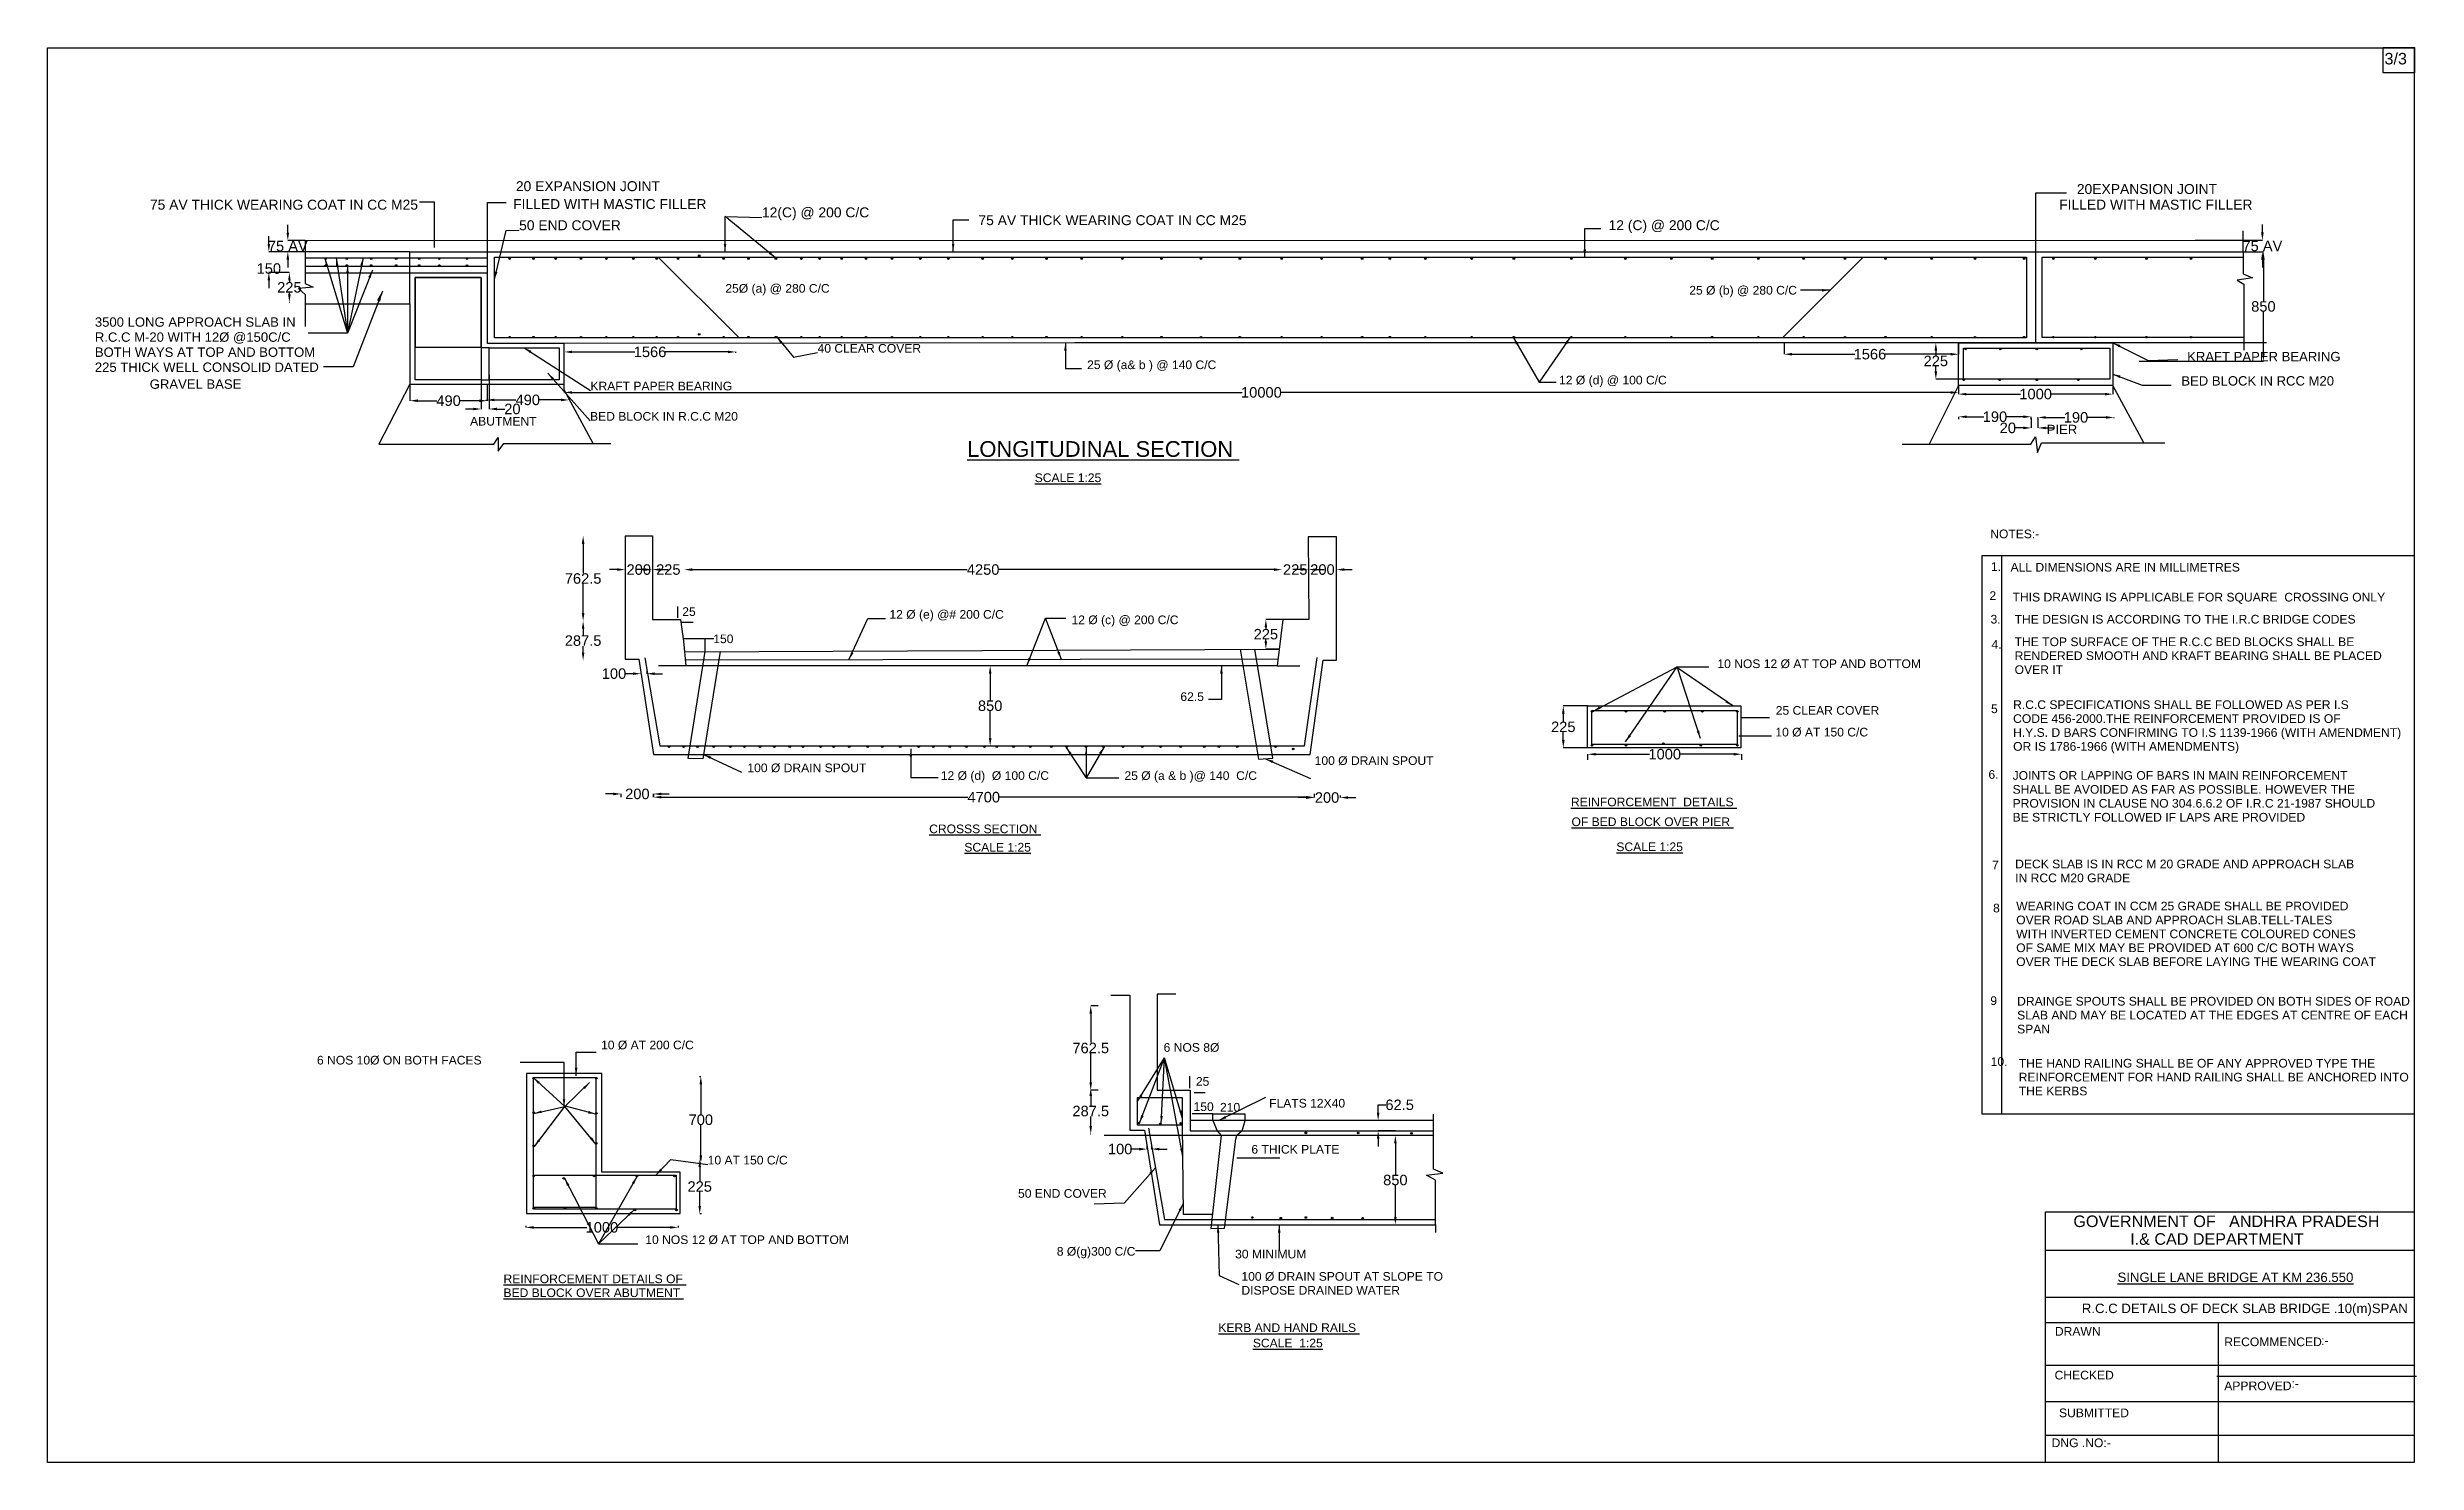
# Model space of a CAD drawing. Header units: inches. Extents: x 15593 to 60795, y -11444 to 15559.
import ezdxf

# ---------------------------------------------------------------- set-up
doc = ezdxf.new("R2010")
doc.units = ezdxf.units.IN
doc.header["$MEASUREMENT"] = 0
for name, color, linetype in [('DIMENSION', 7, 'Continuous'), ('DRAWING', 7, 'Continuous'), ('TEXT', 7, 'Continuous')]:
    doc.layers.add(name, color=color, linetype=linetype)
doc.styles.get("Standard").update_dxf_attribs({"font": 'arial.ttf'})
doc.dimstyles.get("Standard").update_dxf_attribs({"dimtxt": 200, "dimasz": 150, "dimexe": 0.18, "dimexo": 0.0625, "dimgap": 0.09, "dimtad": 0, "dimtih": 1, "dimtoh": 1, "dimdec": 4, "dimzin": 0, "dimdsep": 46, "dimtxsty": 'Standard', "dimcen": 0.09, "dimadec": 0, "dimazin": 0, "dimtfac": 1, "dimtdec": 4, "dimtofl": 0, "dimtmove": 0, "dimatfit": 3, "dimfxl": 0, "dimtolj": 1, "dimtzin": 0, "dimarcsym": 0})

msp = doc.modelspace()

# ---------------------------------------------------------------- texts
at = {"layer": 'TEXT'}
for s, height, p in [('3/3', 220, (60182.91516, 15233.79531)), ('FILLED WITH MASTIC FILLER ', 189.3923001, (24478.33738, 12473.84468)), ('20 EXPANSION JOINT', 189.3923001, (24530.99252, 12815.80812)), ('20EXPANSION JOINT ', 189.3923001, (54312.85461, 12761.69845)), ('75 AV THICK WEARING COAT IN CC M25', 189.3923001, (17548.64954, 12462.54053)), ('50 END COVER', 189.3923001, (24592.4236, 12070.50318)), ('12(C) @ 200 C/C', 189.3923001, (29226.08258, 12316.01534)), ('75 AV THICK WEARING COAT IN CC M25', 189.3923001, (33356.03973, 12167.16998)), ('12 (C) @ 200 C/C', 189.3923001, (45378.16324, 12071.44922)), ('FILLED WITH MASTIC FILLER', 189.3923001, (53974.43878, 12464.14946)), ('25Ø (a) @ 280 C/C', 165.1740635, (28527.2562, 10878.17481)), ('25 Ø (b) @ 280 C/C', 165.1740635, (46918.02058, 10842.73917)), ('3500 LONG APPROACH SLAB IN ', 178.7411076, (16498.68874, 10228.80758)), ('R.C.C M-20 WITH 12Ø @150C/C', 178.7411076, (16498.68874, 9941.67572)), ('225 THICK WELL CONSOLID DATED', 178.7411076, (16498.68874, 9367.41199)), ('BOTH WAYS AT TOP AND BOTTOM', 178.7411076, (16498.68874, 9654.54385)), ('40 CLEAR COVER', 165.1740635, (30287.07817, 9734.3956)), ('25 Ø (a& b ) @ 140 C/C', 165.1740635, (35429.04289, 9420.36844)), ('KRAFT PAPER BEARING ', 178.7411076, (56416.48626, 9569.44849)), ('GRAVEL BASE', 178.7411076, (17545.52276, 9044.73527)), ('KRAFT PAPER BEARING', 165.1740635, (25953.34896, 9014.1455)), ('12 Ø (d) @ 100 C/C', 165.1740635, (44433.8322, 9128.33745)), ('BED BLOCK IN RCC M20', 178.7411076, (56305.99192, 9106.82412)), ('BED BLOCK IN R.C.C M20', 165.1740635, (25946.42988, 8436.41553)), ('ABUTMENT ', 165.174064, (23657.53689, 8343.70275)), ('PIER', 178.741108, (53738.12235, 8179.14192)), ('%%ULONGITUDINAL SECTION ', 300, (33140.31463, 7746.28099)), ('%%USCALE 1:25', 165.1740635, (34430.13521, 7264.78603)), ('NOTES:-', 165.174064, (52660.29193, 6193.72665)), ('1.', 165.327295, (52673.72699, 5569.78031)), ('ALL DIMENSIONS ARE IN MILLIMETRES', 165.3272952, (53047.66685, 5557.53378)), ('2', 165.3273, (52645.49479, 5015.71652)), ('THIS DRAWING IS APPLICABLE FOR SQUARE  CROSSING ONLY ', 165.3272952, (53086.47962, 4986.35076)), ('25', 165.174064, (27705.79226, 4711.0822)), ('12 Ø (e) @# 200 C/C', 165.1740635, (31658.13957, 4657.85152)), ('12 Ø (c) @ 200 C/C', 165.1740635, (35131.32573, 4553.74587)), ('3.', 165.327295, (52665.09403, 4565.44161)), ('THE DESIGN IS ACCORDING TO THE I.R.C BRIDGE CODES', 165.3272952, (53125.67829, 4565.44161)), ('150', 165.174064, (28296.94136, 4191.36762)), ('4.', 165.327295, (52684.69347, 4085.80102)), ('THE TOP SURFACE OF THE R.C.C BED BLOCKS SHALL BE', 165.3272952, (53125.67829, 4134.74391)), ('10 NOS 12 Ø AT TOP AND BOTTOM', 165.1740635, (47454.6341, 3715.94177)), ('OVER IT', 165.327295, (53125.67829, 3603.5764)), ('RENDERED SMOOTH AND KRAFT BEARING SHALL BE PLACED ', 165.3272952, (53125.67829, 3869.16015)), ('62.5', 165.174064, (37209.3719, 3088.66732)), ('25 CLEAR COVER', 165.1740635, (48568.36741, 2825.7242)), ('5', 165.3273, (52675.17002, 2856.8576)), ('CODE 456-2000.THE REINFORCEMENT PROVIDED IS OF ', 165.3272952, (53096.5554, 2669.58257)), ('R.C.C SPECIFICATIONS SHALL BE FOLLOWED AS PER I.S', 165.3272952, (53096.5554, 2935.16633)), ('10 Ø AT 150 C/C ', 165.1740635, (48560.68635, 2411.31264)), ('OR IS 1786-1966 (WITH AMENDMENTS)', 165.3272952, (53096.5554, 2138.41507)), ('H.Y.S. D BARS CONFIRMING TO I.S 1139-1966 (WITH AMENDMENT)', 165.3272952, (53096.5554, 2403.99882)), ('100 Ø DRAIN SPOUT ', 165.1740635, (28947.96064, 1729.84869)), ('100 Ø DRAIN SPOUT', 165.1740635, (39770.94737, 1868.00358)), ('12 Ø (d)  Ø 100 C/C ', 165.1740635, (32638.22092, 1582.36566)), ('25 Ø (a & b )@ 140  C/C', 165.1740635, (36141.46786, 1581.71303)), ('6.', 165.327295, (52626.17173, 1603.91889)), ('JOINTS OR LAPPING OF BARS IN MAIN REINFORCEMENT ', 165.3272952, (53086.75578, 1584.34169)), ('SHALL BE AVOIDED AS FAR AS POSSIBLE. HOWEVER THE ', 165.3272952, (53086.75578, 1318.75794)), ('%%UREINFORCEMENT  DETAILS ', 165.1740635, (44661.2378, 1078.75361)), ('PROVISION IN CLAUSE NO 304.6.6.2 OF I.R.C 21-1987 SHOULD', 165.3272952, (53086.75578, 1053.17418)), ('BE STRICTLY FOLLOWED IF LAPS ARE PROVIDED', 165.3272952, (53086.75578, 787.59043)), ('%%UCROSSS SECTION ', 165.1740635, (32415.97198, 565.53268)), ('%%UOF BED BLOCK OVER PIER ', 165.1740635, (44671.19256, 700.8062)), ('%%USCALE 1:25', 165.1740635, (33087.62903, 214.96993)), ('%%USCALE 1:25', 165.1740635, (45527.28621, 223.39889)), ('7', 165.3273, (52694.83814, -123.66237)), ('DECK SLAB IS IN RCC M 20 GRADE AND APPROACH SLAB ', 165.3272952, (53135.82297, -104.08517)), ('IN RCC M20 GRADE', 165.3272952, (53135.82297, -369.66892)), ('8.', 165.327295, (52714.43758, -945.90338)), ('WEARING COAT IN CCM 25 GRADE SHALL BE PROVIDED', 165.3272952, (53155.4222, -906.74906)), ('WITH INVERTED CEMENT CONCRETE COLOURED CONES', 165.3272952, (53155.4222, -1437.91656)), ('OVER ROAD SLAB AND APPROACH SLAB.TELL-TALES', 165.3272952, (53155.4222, -1172.33281)), ('OF SAME MIX MAY BE PROVIDED AT 600 C/C BOTH WAYS ', 165.3272952, (53155.4222, -1703.50032)), ('OVER THE DECK SLAB BEFORE LAYING THE WEARING COAT  ', 165.3272952, (53155.4222, -1969.08407)), ('9', 165.3273, (52661.82451, -2712.92533)), ('DRAINGE SPOUTS SHALL BE PROVIDED ON BOTH SIDES OF ROAD', 165.3272952, (53173.20957, -2723.06662)), ('SLAB AND MAY BE LOCATED AT THE EDGES AT CENTRE OF EACH ', 165.3272952, (53173.20957, -2988.65037)), ('SPAN ', 165.327295, (53173.20957, -3254.23412)), ('10 Ø AT 200 C/C ', 165.1740635, (26156.6992, -3557.56416)), ('6 NOS 8Ø ', 165.174064, (36889.49983, -3605.27748)), ('6 NOS 10Ø ON BOTH FACES', 165.1740635, (20736.55172, -3847.67856)), ('10.', 165.327295, (52668.89983, -3875.56161)), ('THE HAND RAILING SHALL BE OF ANY APPROVED TYPE THE ', 165.3272952, (53203.77366, -3906.09133)), ('REINFORCEMENT FOR HAND RAILING SHALL BE ANCHORED INTO', 165.3272952, (53203.77366, -4171.67508)), ('25', 165.174064, (37505.04296, -4253.57393)), ('FLATS 12X40', 165.1740635, (38902.69735, -4669.03037)), ('THE KERBS ', 165.327295, (53203.77366, -4437.25883)), ('150', 165.174064, (37460.54591, -4735.16567)), ('210', 165.174064, (37964.84658, -4746.27936)), ('6 THICK PLATE', 165.1740635, (38563.93833, -5549.04409)), ('10 AT 150 C/C', 165.1740635, (28190.78877, -5755.09483)), ('50 END COVER', 165.1740635, (34111.67418, -6390.37578)), ('GOVERNMENT OF   ANDHRA PRADESH ', 220, (54247.33502, -6949.32444)), ('10 NOS 12 Ø AT TOP AND BOTTOM', 165.1740635, (27000.29233, -7273.36028)), ('I.& CAD DEPARTMENT', 220, (55331.06167, -7287.39949)), ('8 Ø(g)300 C/C', 165.1740635, (34851.02045, -7495.62604)), ('30 MINIMUM ', 165.1740635, (38253.98219, -7547.43684)), ('%%UREINFORCEMENT DETAILS OF ', 165.1740635, (24294.72113, -8020.07976)), ('%%UBED BLOCK OVER ABUTMENT ', 165.1740635, (24294.72113, -8285.41736)), ('100 Ø DRAIN SPOUT AT SLOPE TO ', 165.1740635, (38373.81863, -7973.66308)), ('DISPOSE DRAINED WATER', 165.1740635, (38373.81863, -8239.00068)), ('%%USINGLE LANE BRIDGE AT KM 236.550', 180, (55088.85954, -7998.06384)), ('R.C.C DETAILS OF DECK SLAB BRIDGE .10(m)SPAN ', 180, (54407.9448, -8590.92244)), ('%%UKERB AND HAND RAILS ', 165.1740635, (37933.48163, -8951.6272)), ('DRAWN', 165.327295, (53893.80874, -9021.80197)), ('%%USCALE  1:25', 165.1740635, (38591.59368, -9244.81912)), ('RECOMMENCED ', 165.3272952, (57125.99912, -9222.01312)), (':-', 165.327295, (58973.28891, -9197.34403)), ('CHECKED ', 165.327295, (53888.54772, -9857.35241)), ('APPROVED ', 165.327295, (57125.72031, -10061.94171)), (':-', 165.327295, (58409.33141, -10016.12323)), ('SUBMITTED ', 165.327295, (53972.72348, -10577.29213)), ('DNG .NO:-', 165.327295, (53830.93151, -11148.85464))]:
    msp.add_text(s, height=height, dxfattribs=at).set_placement(p)

# ---------------------------------------------------------------- blocks, each defined once
blk = doc.blocks.new('*D1')
at = {"layer": 'Defpoints', "color": 0, "transparency": 16777216}
for p in [(20513, 11874), (20180, 11660), (20513, 11660)]:
    blk.add_point(p, dxfattribs=at)
at = {"layer": 'DIMENSION', "color": 0, "lineweight": -2, "transparency": 16777216}
for p, q in [((20513, 11874), (20179, 11874)), ((20180, 12024), (20180, 12174)), ((20513, 11660), (20179, 11660)), ((20180, 11510), (20180, 11360))]:
    blk.add_line(p, q, dxfattribs=at)
at = {"layer": 'DIMENSION', "color": 0, "transparency": 16777216}
for points in [[(20155, 12024), (20205, 12024), (20180, 11874)], [(20155, 11510), (20205, 11510), (20180, 11660)]]:
    blk.add_solid(points, dxfattribs=at)
at = {"layer": 'DIMENSION', "color": 0, "transparency": 16777216, "insert": (20180, 11767), "char_height": 200, "attachment_point": 5}
blk.add_mtext('\\A1;75 AV', dxfattribs=at)
blk = doc.blocks.new('*D2')
at = {"layer": 'Defpoints', "color": 0, "transparency": 16777216}
for p in [(20205, 11660), (19818, 11263), (20205, 11263)]:
    blk.add_point(p, dxfattribs=at)
at = {"layer": 'DIMENSION', "color": 0, "lineweight": -2, "transparency": 16777216}
for p, q in [((19818, 11810), (19818, 11960)), ((20205, 11660), (19818, 11660)), ((20205, 11263), (19818, 11263)), ((19818, 11113), (19818, 10963))]:
    blk.add_line(p, q, dxfattribs=at)
at = {"layer": 'DIMENSION', "color": 0, "transparency": 16777216}
for points in [[(19793, 11810), (19843, 11810), (19818, 11660)], [(19793, 11113), (19843, 11113), (19818, 11263)]]:
    blk.add_solid(points, dxfattribs=at)
at = {"layer": 'DIMENSION', "color": 0, "transparency": 16777216, "insert": (19818, 11338), "char_height": 200, "attachment_point": 5}
blk.add_mtext('\\A1;150', dxfattribs=at)
blk = doc.blocks.new('*D3')
at = {"layer": 'Defpoints', "color": 0, "transparency": 16777216}
for p in [(20205, 11263), (20205, 10696), (20210, 10696)]:
    blk.add_point(p, dxfattribs=at)
at = {"layer": 'DIMENSION', "color": 0, "lineweight": -2, "transparency": 16777216}
for p, q in [((20205, 11263), (20210, 11263)), ((20210, 11113), (20210, 11082)), ((20210, 10846), (20210, 10878)), ((20205, 10696), (20210, 10696))]:
    blk.add_line(p, q, dxfattribs=at)
at = {"layer": 'DIMENSION', "color": 0, "transparency": 16777216}
for points in [[(20185, 11113), (20235, 11113), (20210, 11263)], [(20185, 10846), (20235, 10846), (20210, 10696)]]:
    blk.add_solid(points, dxfattribs=at)
at = {"layer": 'DIMENSION', "color": 0, "transparency": 16777216, "insert": (20210, 10980), "char_height": 200, "attachment_point": 5}
blk.add_mtext('\\A1;225', dxfattribs=at)
blk = doc.blocks.new('*D4')
at = {"layer": 'Defpoints', "color": 0, "transparency": 16777216}
for p in [(25455, 9733), (28726, 9748), (28726, 9733)]:
    blk.add_point(p, dxfattribs=at)
at = {"layer": 'DIMENSION', "color": 0, "lineweight": -2, "transparency": 16777216}
for p, q in [((25455, 9733), (25455, 9748)), ((25605, 9748), (26802, 9748)), ((28576, 9748), (27380, 9748)), ((28726, 9733), (28726, 9748))]:
    blk.add_line(p, q, dxfattribs=at)
at = {"layer": 'DIMENSION', "color": 0, "transparency": 16777216}
for points in [[(25605, 9773), (25605, 9723), (25455, 9748)], [(28576, 9773), (28576, 9723), (28726, 9748)]]:
    blk.add_solid(points, dxfattribs=at)
at = {"layer": 'DIMENSION', "color": 0, "transparency": 16777216, "insert": (27091, 9748), "char_height": 200, "attachment_point": 5}
blk.add_mtext('\\A1;1566', dxfattribs=at)
blk = doc.blocks.new('*D5')
at = {"layer": 'Defpoints', "color": 0, "transparency": 16777216}
for p in [(22511, 9135), (23983, 9135), (23983, 8817)]:
    blk.add_point(p, dxfattribs=at)
at = {"layer": 'DIMENSION', "color": 0, "lineweight": -2, "transparency": 16777216}
for p, q in [((22511, 9135), (22511, 8817)), ((23983, 9135), (23983, 8817)), ((22661, 8817), (23022, 8817)), ((23833, 8817), (23472, 8817))]:
    blk.add_line(p, q, dxfattribs=at)
at = {"layer": 'DIMENSION', "color": 0, "transparency": 16777216}
for points in [[(22661, 8842), (22661, 8792), (22511, 8817)], [(23833, 8842), (23833, 8792), (23983, 8817)]]:
    blk.add_solid(points, dxfattribs=at)
at = {"layer": 'DIMENSION', "color": 0, "transparency": 16777216, "insert": (23247, 8817), "char_height": 200, "attachment_point": 5}
blk.add_mtext('\\A1;490', dxfattribs=at)
blk = doc.blocks.new('*D6')
at = {"layer": 'Defpoints', "color": 0, "transparency": 16777216}
for p in [(23971, 8815), (25544, 8889), (25544, 8832)]:
    blk.add_point(p, dxfattribs=at)
at = {"layer": 'DIMENSION', "color": 0, "lineweight": -2, "transparency": 16777216}
for p, q in [((23971, 8815), (23971, 8832)), ((24121, 8832), (24533, 8832)), ((25394, 8832), (24983, 8832)), ((25544, 8889), (25544, 8832))]:
    blk.add_line(p, q, dxfattribs=at)
at = {"layer": 'DIMENSION', "color": 0, "transparency": 16777216}
for points in [[(24121, 8857), (24121, 8807), (23971, 8832)], [(25394, 8857), (25394, 8807), (25544, 8832)]]:
    blk.add_solid(points, dxfattribs=at)
at = {"layer": 'DIMENSION', "color": 0, "transparency": 16777216, "insert": (24758, 8832), "char_height": 200, "attachment_point": 5}
blk.add_mtext('\\A1;490', dxfattribs=at)
blk = doc.blocks.new('*D7')
at = {"layer": 'Defpoints', "color": 0, "transparency": 16777216}
for p in [(23869, 9313), (24020, 9313), (24020, 8659)]:
    blk.add_point(p, dxfattribs=at)
at = {"layer": 'DIMENSION', "color": 0, "lineweight": -2, "transparency": 16777216}
for p, q in [((23869, 9313), (23869, 8659)), ((24020, 9313), (24020, 8659)), ((23719, 8659), (23569, 8659)), ((24170, 8659), (24320, 8659))]:
    blk.add_line(p, q, dxfattribs=at)
at = {"layer": 'DIMENSION', "color": 0, "transparency": 16777216}
for points in [[(23719, 8684), (23719, 8634), (23869, 8659)], [(24170, 8684), (24170, 8634), (24020, 8659)]]:
    blk.add_solid(points, dxfattribs=at)
at = {"layer": 'DIMENSION', "color": 0, "transparency": 16777216, "insert": (24465, 8659), "char_height": 200, "attachment_point": 5}
blk.add_mtext('\\A1;20', dxfattribs=at)
blk = doc.blocks.new('*D8')
at = {"layer": 'Defpoints', "color": 0, "transparency": 16777216}
for p in [(52055, 9106), (25455, 9023), (52055, 8975)]:
    blk.add_point(p, dxfattribs=at)
at = {"layer": 'DIMENSION', "color": 0, "lineweight": -2, "transparency": 16777216}
for p, q in [((52055, 9106), (52055, 8975)), ((25455, 9023), (25455, 8975)), ((25605, 8975), (38389, 8975)), ((51905, 8975), (39122, 8975))]:
    blk.add_line(p, q, dxfattribs=at)
at = {"layer": 'DIMENSION', "color": 0, "transparency": 16777216}
for points in [[(25605, 9000), (25605, 8950), (25455, 8975)], [(51905, 9000), (51905, 8950), (52055, 8975)]]:
    blk.add_solid(points, dxfattribs=at)
at = {"layer": 'DIMENSION', "color": 0, "transparency": 16777216, "insert": (38755, 8975), "char_height": 200, "attachment_point": 5}
blk.add_mtext('\\A1;10000', dxfattribs=at)
blk = doc.blocks.new('*D9')
at = {"layer": 'Defpoints', "color": 0, "transparency": 16777216}
for p in [(48727, 9924), (52055, 9924), (52055, 9704)]:
    blk.add_point(p, dxfattribs=at)
at = {"layer": 'DIMENSION', "color": 0, "lineweight": -2, "transparency": 16777216}
for p, q in [((48727, 9924), (48727, 9703)), ((48877, 9704), (50076, 9704)), ((51905, 9704), (50655, 9704)), ((52055, 9924), (52055, 9703))]:
    blk.add_line(p, q, dxfattribs=at)
at = {"layer": 'DIMENSION', "color": 0, "transparency": 16777216}
for points in [[(48877, 9729), (48877, 9679), (48727, 9704)], [(51905, 9729), (51905, 9679), (52055, 9704)]]:
    blk.add_solid(points, dxfattribs=at)
at = {"layer": 'DIMENSION', "color": 0, "transparency": 16777216, "insert": (50365, 9704), "char_height": 200, "attachment_point": 5}
blk.add_mtext('\\A1;1566', dxfattribs=at)
blk = doc.blocks.new('*D10')
at = {"layer": 'Defpoints', "color": 0, "transparency": 16777216}
for p in [(51622, 9924), (52055, 9924), (52165, 9226)]:
    blk.add_point(p, dxfattribs=at)
at = {"layer": 'DIMENSION', "color": 0, "lineweight": -2, "transparency": 16777216}
for p, q in [((52055, 9924), (51622, 9924)), ((51622, 9774), (51622, 9677)), ((51622, 9376), (51622, 9473)), ((52165, 9226), (51622, 9226))]:
    blk.add_line(p, q, dxfattribs=at)
at = {"layer": 'DIMENSION', "color": 0, "transparency": 16777216}
for points in [[(51597, 9774), (51647, 9774), (51622, 9924)], [(51597, 9376), (51647, 9376), (51622, 9226)]]:
    blk.add_solid(points, dxfattribs=at)
at = {"layer": 'DIMENSION', "color": 0, "transparency": 16777216, "insert": (51622, 9575), "char_height": 200, "attachment_point": 5}
blk.add_mtext('\\A1;225', dxfattribs=at)
blk = doc.blocks.new('*D11')
at = {"layer": 'Defpoints', "color": 0, "transparency": 16777216}
for p in [(52055, 9110), (54998, 9110), (54998, 8943)]:
    blk.add_point(p, dxfattribs=at)
at = {"layer": 'DIMENSION', "color": 0, "lineweight": -2, "transparency": 16777216}
for p, q in [((52055, 9110), (52055, 8942)), ((54998, 9110), (54998, 8942)), ((52205, 8943), (53238, 8943)), ((54848, 8943), (53816, 8943))]:
    blk.add_line(p, q, dxfattribs=at)
at = {"layer": 'DIMENSION', "color": 0, "transparency": 16777216}
for points in [[(52205, 8968), (52205, 8918), (52055, 8943)], [(54848, 8968), (54848, 8918), (54998, 8943)]]:
    blk.add_solid(points, dxfattribs=at)
at = {"layer": 'DIMENSION', "color": 0, "transparency": 16777216, "insert": (53527, 8943), "char_height": 200, "attachment_point": 5}
blk.add_mtext('\\A1;1000', dxfattribs=at)
blk = doc.blocks.new('*D12')
at = {"layer": 'Defpoints', "color": 0, "transparency": 16777216}
for p in [(52059, 8465), (53441, 8511), (53441, 8465)]:
    blk.add_point(p, dxfattribs=at)
at = {"layer": 'DIMENSION', "color": 0, "lineweight": -2, "transparency": 16777216}
for p, q in [((52059, 8466), (52059, 8511)), ((52209, 8511), (52539, 8511)), ((53291, 8511), (52961, 8511)), ((53441, 8466), (53441, 8511))]:
    blk.add_line(p, q, dxfattribs=at)
at = {"layer": 'DIMENSION', "color": 0, "transparency": 16777216}
for points in [[(52209, 8536), (52209, 8486), (52059, 8511)], [(53291, 8536), (53291, 8486), (53441, 8511)]]:
    blk.add_solid(points, dxfattribs=at)
at = {"layer": 'DIMENSION', "color": 0, "transparency": 16777216, "insert": (52750, 8511), "char_height": 200, "attachment_point": 5}
blk.add_mtext('\\A1;190', dxfattribs=at)
blk = doc.blocks.new('*D13')
at = {"layer": 'Defpoints', "color": 0, "transparency": 16777216}
for p in [(53570, 8485), (55022, 8498), (55022, 8485)]:
    blk.add_point(p, dxfattribs=at)
at = {"layer": 'DIMENSION', "color": 0, "lineweight": -2, "transparency": 16777216}
for p, q in [((53570, 8485), (53570, 8498)), ((53720, 8498), (54085, 8498)), ((54872, 8498), (54507, 8498)), ((55022, 8485), (55022, 8498))]:
    blk.add_line(p, q, dxfattribs=at)
at = {"layer": 'DIMENSION', "color": 0, "transparency": 16777216}
for points in [[(53720, 8523), (53720, 8473), (53570, 8498)], [(54872, 8523), (54872, 8473), (55022, 8498)]]:
    blk.add_solid(points, dxfattribs=at)
at = {"layer": 'DIMENSION', "color": 0, "transparency": 16777216, "insert": (54296, 8498), "char_height": 200, "attachment_point": 5}
blk.add_mtext('\\A1;190', dxfattribs=at)
blk = doc.blocks.new('*D14')
at = {"layer": 'Defpoints', "color": 0, "transparency": 16777216}
for p in [(53441, 8485), (53441, 8298), (53570, 8485)]:
    blk.add_point(p, dxfattribs=at)
at = {"layer": 'DIMENSION', "color": 0, "lineweight": -2, "transparency": 16777216}
for p, q in [((53291, 8298), (53141, 8298)), ((53441, 8485), (53441, 8298)), ((53570, 8485), (53570, 8298)), ((53720, 8298), (53870, 8298))]:
    blk.add_line(p, q, dxfattribs=at)
at = {"layer": 'DIMENSION', "color": 0, "transparency": 16777216}
for points in [[(53291, 8323), (53291, 8273), (53441, 8298)], [(53720, 8323), (53720, 8273), (53570, 8298)]]:
    blk.add_solid(points, dxfattribs=at)
at = {"layer": 'DIMENSION', "color": 0, "transparency": 16777216, "insert": (52996, 8298), "char_height": 200, "attachment_point": 5}
blk.add_mtext('\\A1;20', dxfattribs=at)
blk = doc.blocks.new('*D15')
at = {"layer": 'Defpoints', "color": 0, "transparency": 16777216}
for p in [(56570, 11878), (56566, 11660), (57853, 11660)]:
    blk.add_point(p, dxfattribs=at)
at = {"layer": 'DIMENSION', "color": 0, "lineweight": -2, "transparency": 16777216}
for p, q in [((56570, 11878), (57854, 11878)), ((57853, 12028), (57853, 12178)), ((56566, 11660), (57854, 11660)), ((57853, 11510), (57853, 11360))]:
    blk.add_line(p, q, dxfattribs=at)
at = {"layer": 'DIMENSION', "color": 0, "transparency": 16777216}
for points in [[(57828, 12028), (57878, 12028), (57853, 11878)], [(57828, 11510), (57878, 11510), (57853, 11660)]]:
    blk.add_solid(points, dxfattribs=at)
at = {"layer": 'DIMENSION', "color": 0, "transparency": 16777216, "insert": (57853, 11769), "char_height": 200, "attachment_point": 5}
blk.add_mtext('\\A1;75 AV', dxfattribs=at)
blk = doc.blocks.new('*D16')
at = {"layer": 'Defpoints', "color": 0, "transparency": 16777216}
for p in [(57853, 11660), (55499, 9569), (57872, 9569)]:
    blk.add_point(p, dxfattribs=at)
at = {"layer": 'DIMENSION', "color": 0, "lineweight": -2, "transparency": 16777216}
for p, q in [((57853, 11660), (57872, 11660)), ((57872, 11510), (57872, 10717)), ((57872, 9719), (57872, 10513)), ((55499, 9569), (57872, 9569))]:
    blk.add_line(p, q, dxfattribs=at)
at = {"layer": 'DIMENSION', "color": 0, "transparency": 16777216}
for points in [[(57847, 11510), (57897, 11510), (57872, 11660)], [(57847, 9719), (57897, 9719), (57872, 9569)]]:
    blk.add_solid(points, dxfattribs=at)
at = {"layer": 'DIMENSION', "color": 0, "transparency": 16777216, "insert": (57872, 10615), "char_height": 200, "attachment_point": 5}
blk.add_mtext('\\A1;850', dxfattribs=at)
blk = doc.blocks.new('*D17')
at = {"layer": 'Defpoints', "color": 0, "transparency": 16777216}
for p in [(44977, 2994), (44515, 2194), (44977, 2194)]:
    blk.add_point(p, dxfattribs=at)
at = {"layer": 'DIMENSION', "color": 0, "lineweight": -2, "transparency": 16777216}
for p, q in [((44977, 2994), (44515, 2994)), ((44515, 2844), (44515, 2696)), ((44515, 2344), (44515, 2492)), ((44977, 2194), (44515, 2194))]:
    blk.add_line(p, q, dxfattribs=at)
at = {"layer": 'DIMENSION', "color": 0, "transparency": 16777216}
for points in [[(44490, 2844), (44540, 2844), (44515, 2994)], [(44490, 2344), (44540, 2344), (44515, 2194)]]:
    blk.add_solid(points, dxfattribs=at)
at = {"layer": 'DIMENSION', "color": 0, "transparency": 16777216, "insert": (44515, 2594), "char_height": 200, "attachment_point": 5}
blk.add_mtext('\\A1;225', dxfattribs=at)
blk = doc.blocks.new('*D18')
at = {"layer": 'Defpoints', "color": 0, "transparency": 16777216}
for p in [(44982, 1968), (47918, 2072), (47918, 1968)]:
    blk.add_point(p, dxfattribs=at)
at = {"layer": 'DIMENSION', "color": 0, "lineweight": -2, "transparency": 16777216}
for p, q in [((44982, 1968), (44982, 2072)), ((45132, 2072), (46161, 2072)), ((47768, 2072), (46739, 2072)), ((47918, 1968), (47918, 2072))]:
    blk.add_line(p, q, dxfattribs=at)
at = {"layer": 'DIMENSION', "color": 0, "transparency": 16777216}
for points in [[(45132, 2097), (45132, 2047), (44982, 2072)], [(47768, 2097), (47768, 2047), (47918, 2072)]]:
    blk.add_solid(points, dxfattribs=at)
at = {"layer": 'DIMENSION', "color": 0, "transparency": 16777216, "insert": (46450, 2072), "char_height": 200, "attachment_point": 5}
blk.add_mtext('\\A1;1000', dxfattribs=at)
blk = doc.blocks.new('*D19')
at = {"layer": 'Defpoints', "color": 0, "transparency": 16777216}
for p in [(26540, 1253), (27157, 1314), (27157, 1253)]:
    blk.add_point(p, dxfattribs=at)
at = {"layer": 'DIMENSION', "color": 0, "lineweight": -2, "transparency": 16777216}
for p, q in [((26390, 1314), (26240, 1314)), ((26540, 1253), (26540, 1314)), ((27157, 1253), (27157, 1314)), ((27307, 1314), (27457, 1314))]:
    blk.add_line(p, q, dxfattribs=at)
at = {"layer": 'DIMENSION', "color": 0, "transparency": 16777216}
for points in [[(26390, 1339), (26390, 1289), (26540, 1314)], [(27307, 1339), (27307, 1289), (27157, 1314)]]:
    blk.add_solid(points, dxfattribs=at)
at = {"layer": 'DIMENSION', "color": 0, "transparency": 16777216, "insert": (26849, 1314), "char_height": 200, "attachment_point": 5}
blk.add_mtext('\\A1;200', dxfattribs=at)
blk = doc.blocks.new('*D20')
at = {"layer": 'Defpoints', "color": 0, "transparency": 16777216}
for p in [(27157, 1314), (39759, 1314), (39759, 1252)]:
    blk.add_point(p, dxfattribs=at)
at = {"layer": 'DIMENSION', "color": 0, "lineweight": -2, "transparency": 16777216}
for p, q in [((27157, 1314), (27157, 1252)), ((27307, 1252), (33156, 1252)), ((39609, 1252), (33760, 1252)), ((39759, 1314), (39759, 1252))]:
    blk.add_line(p, q, dxfattribs=at)
at = {"layer": 'DIMENSION', "color": 0, "transparency": 16777216}
for points in [[(27307, 1277), (27307, 1227), (27157, 1252)], [(39609, 1277), (39609, 1227), (39759, 1252)]]:
    blk.add_solid(points, dxfattribs=at)
at = {"layer": 'DIMENSION', "color": 0, "transparency": 16777216, "insert": (33458, 1252), "char_height": 200, "attachment_point": 5}
blk.add_mtext('\\A1;4700', dxfattribs=at)
blk = doc.blocks.new('*D21')
at = {"layer": 'Defpoints', "color": 0, "transparency": 16777216}
for p in [(39759, 1283), (40255, 1283), (40255, 1245)]:
    blk.add_point(p, dxfattribs=at)
at = {"layer": 'DIMENSION', "color": 0, "lineweight": -2, "transparency": 16777216}
for p, q in [((39609, 1245), (39459, 1245)), ((39759, 1283), (39759, 1245)), ((40255, 1283), (40255, 1245)), ((40405, 1245), (40555, 1245))]:
    blk.add_line(p, q, dxfattribs=at)
at = {"layer": 'DIMENSION', "color": 0, "transparency": 16777216}
for points in [[(39609, 1270), (39609, 1220), (39759, 1245)], [(40405, 1270), (40405, 1220), (40255, 1245)]]:
    blk.add_solid(points, dxfattribs=at)
at = {"layer": 'DIMENSION', "color": 0, "transparency": 16777216, "insert": (40007, 1245), "char_height": 200, "attachment_point": 5}
blk.add_mtext('\\A1;200', dxfattribs=at)
blk = doc.blocks.new('*D22')
at = {"layer": 'Defpoints', "color": 0, "transparency": 16777216}
for p in [(25814, 6234), (25814, 4615), (25814, 4615)]:
    blk.add_point(p, dxfattribs=at)
at = {"layer": 'DIMENSION', "color": 0, "lineweight": -2, "transparency": 16777216}
for p, q in [((25814, 6234), (25814, 6234)), ((25814, 6084), (25814, 5526)), ((25814, 4765), (25814, 5322)), ((25814, 4615), (25814, 4615))]:
    blk.add_line(p, q, dxfattribs=at)
at = {"layer": 'DIMENSION', "color": 0, "transparency": 16777216}
for points in [[(25789, 6084), (25839, 6084), (25814, 6234)], [(25789, 4765), (25839, 4765), (25814, 4615)]]:
    blk.add_solid(points, dxfattribs=at)
at = {"layer": 'DIMENSION', "color": 0, "transparency": 16777216, "insert": (25814, 5424), "char_height": 200, "attachment_point": 5}
blk.add_mtext('\\A1;762.5', dxfattribs=at)
blk = doc.blocks.new('*D23')
at = {"layer": 'Defpoints', "color": 0, "transparency": 16777216}
for p in [(25814, 4615), (25814, 3863), (25814, 3863)]:
    blk.add_point(p, dxfattribs=at)
at = {"layer": 'DIMENSION', "color": 0, "lineweight": -2, "transparency": 16777216}
for p, q in [((25814, 4615), (25814, 4615)), ((25814, 4465), (25814, 4341)), ((25814, 4013), (25814, 4137)), ((25814, 3863), (25814, 3863))]:
    blk.add_line(p, q, dxfattribs=at)
at = {"layer": 'DIMENSION', "color": 0, "transparency": 16777216}
for points in [[(25789, 4465), (25839, 4465), (25814, 4615)], [(25789, 4013), (25839, 4013), (25814, 3863)]]:
    blk.add_solid(points, dxfattribs=at)
at = {"layer": 'DIMENSION', "color": 0, "transparency": 16777216, "insert": (25814, 4239), "char_height": 200, "attachment_point": 5}
blk.add_mtext('\\A1;287.5', dxfattribs=at)
blk = doc.blocks.new('*D24')
at = {"layer": 'Defpoints', "color": 0, "transparency": 16777216}
for p in [(26914, 3657), (27031, 3674), (26914, 3609)]:
    blk.add_point(p, dxfattribs=at)
at = {"layer": 'DIMENSION', "color": 0, "lineweight": -2, "transparency": 16777216}
for p, q in [((26914, 3657), (26914, 3609)), ((27031, 3674), (27031, 3609)), ((26764, 3609), (26614, 3609)), ((27181, 3609), (27331, 3609))]:
    blk.add_line(p, q, dxfattribs=at)
at = {"layer": 'DIMENSION', "color": 0, "transparency": 16777216}
for points in [[(26764, 3634), (26764, 3584), (26914, 3609)], [(27181, 3634), (27181, 3584), (27031, 3609)]]:
    blk.add_solid(points, dxfattribs=at)
at = {"layer": 'DIMENSION', "color": 0, "transparency": 16777216, "insert": (26403, 3609), "char_height": 200, "attachment_point": 5}
blk.add_mtext('\\A1;100', dxfattribs=at)
blk = doc.blocks.new('*D25')
at = {"layer": 'Defpoints', "color": 0, "transparency": 16777216}
for p in [(26615, 5595), (27136, 5595), (27136, 5595)]:
    blk.add_point(p, dxfattribs=at)
at = {"layer": 'DIMENSION', "color": 0, "lineweight": -2, "transparency": 16777216}
for p, q in [((26465, 5595), (26315, 5595)), ((26615, 5595), (26615, 5595)), ((27136, 5595), (27136, 5595)), ((27286, 5595), (27436, 5595))]:
    blk.add_line(p, q, dxfattribs=at)
at = {"layer": 'DIMENSION', "color": 0, "transparency": 16777216}
for points in [[(26465, 5620), (26465, 5570), (26615, 5595)], [(27286, 5620), (27286, 5570), (27136, 5595)]]:
    blk.add_solid(points, dxfattribs=at)
at = {"layer": 'DIMENSION', "color": 0, "transparency": 16777216, "insert": (26876, 5595), "char_height": 200, "attachment_point": 5}
blk.add_mtext('\\A1;200', dxfattribs=at)
blk = doc.blocks.new('*D26')
at = {"layer": 'Defpoints', "color": 0, "transparency": 16777216}
for p in [(27136, 5595), (27745, 5595), (27745, 5595)]:
    blk.add_point(p, dxfattribs=at)
at = {"layer": 'DIMENSION', "color": 0, "lineweight": -2, "transparency": 16777216}
for p, q in [((26986, 5595), (26836, 5595)), ((27136, 5595), (27136, 5595)), ((27745, 5595), (27745, 5595)), ((27895, 5595), (28045, 5595))]:
    blk.add_line(p, q, dxfattribs=at)
at = {"layer": 'DIMENSION', "color": 0, "transparency": 16777216}
for points in [[(26986, 5620), (26986, 5570), (27136, 5595)], [(27895, 5620), (27895, 5570), (27745, 5595)]]:
    blk.add_solid(points, dxfattribs=at)
at = {"layer": 'DIMENSION', "color": 0, "transparency": 16777216, "insert": (27440, 5595), "char_height": 200, "attachment_point": 5}
blk.add_mtext('\\A1;225', dxfattribs=at)
blk = doc.blocks.new('*D27')
at = {"layer": 'Defpoints', "color": 0, "transparency": 16777216}
for p in [(27745, 5595), (39147, 5595), (39147, 5595)]:
    blk.add_point(p, dxfattribs=at)
at = {"layer": 'DIMENSION', "color": 0, "lineweight": -2, "transparency": 16777216}
for p, q in [((27745, 5595), (27745, 5595)), ((27895, 5595), (33144, 5595)), ((38997, 5595), (33748, 5595)), ((39147, 5595), (39147, 5595))]:
    blk.add_line(p, q, dxfattribs=at)
at = {"layer": 'DIMENSION', "color": 0, "transparency": 16777216}
for points in [[(27895, 5620), (27895, 5570), (27745, 5595)], [(38997, 5620), (38997, 5570), (39147, 5595)]]:
    blk.add_solid(points, dxfattribs=at)
at = {"layer": 'DIMENSION', "color": 0, "transparency": 16777216, "insert": (33446, 5595), "char_height": 200, "attachment_point": 5}
blk.add_mtext('\\A1;4250', dxfattribs=at)
blk = doc.blocks.new('*D28')
at = {"layer": 'Defpoints', "color": 0, "transparency": 16777216}
for p in [(39147, 5595), (39653, 5599), (39653, 5595)]:
    blk.add_point(p, dxfattribs=at)
at = {"layer": 'DIMENSION', "color": 0, "lineweight": -2, "transparency": 16777216}
for p, q in [((38997, 5595), (38847, 5595)), ((39147, 5595), (39147, 5595)), ((39653, 5599), (39653, 5595)), ((39803, 5595), (39953, 5595))]:
    blk.add_line(p, q, dxfattribs=at)
at = {"layer": 'DIMENSION', "color": 0, "transparency": 16777216}
for points in [[(38997, 5620), (38997, 5570), (39147, 5595)], [(39803, 5620), (39803, 5570), (39653, 5595)]]:
    blk.add_solid(points, dxfattribs=at)
at = {"layer": 'DIMENSION', "color": 0, "transparency": 16777216, "insert": (39400, 5595), "char_height": 200, "attachment_point": 5}
blk.add_mtext('\\A1;225', dxfattribs=at)
blk = doc.blocks.new('*D29')
at = {"layer": 'Defpoints', "color": 0, "transparency": 16777216}
for p in [(39653, 5599), (40188, 5599), (40188, 5595)]:
    blk.add_point(p, dxfattribs=at)
at = {"layer": 'DIMENSION', "color": 0, "lineweight": -2, "transparency": 16777216}
for p, q in [((39503, 5595), (39353, 5595)), ((39653, 5599), (39653, 5595)), ((40188, 5599), (40188, 5595)), ((40338, 5595), (40488, 5595))]:
    blk.add_line(p, q, dxfattribs=at)
at = {"layer": 'DIMENSION', "color": 0, "transparency": 16777216}
for points in [[(39503, 5620), (39503, 5570), (39653, 5595)], [(40338, 5620), (40338, 5570), (40188, 5595)]]:
    blk.add_solid(points, dxfattribs=at)
at = {"layer": 'DIMENSION', "color": 0, "transparency": 16777216, "insert": (39920, 5595), "char_height": 200, "attachment_point": 5}
blk.add_mtext('\\A1;200', dxfattribs=at)
blk = doc.blocks.new('*D30')
at = {"layer": 'Defpoints', "color": 0, "transparency": 16777216}
for p in [(39164, 4645), (38840, 4079), (39093, 4079)]:
    blk.add_point(p, dxfattribs=at)
at = {"layer": 'DIMENSION', "color": 0, "lineweight": -2, "transparency": 16777216}
for p, q in [((39164, 4645), (38840, 4645)), ((38840, 4495), (38840, 4464)), ((38840, 4229), (38840, 4260)), ((39093, 4079), (38840, 4079))]:
    blk.add_line(p, q, dxfattribs=at)
at = {"layer": 'DIMENSION', "color": 0, "transparency": 16777216}
for points in [[(38815, 4495), (38865, 4495), (38840, 4645)], [(38815, 4229), (38865, 4229), (38840, 4079)]]:
    blk.add_solid(points, dxfattribs=at)
at = {"layer": 'DIMENSION', "color": 0, "transparency": 16777216, "insert": (38840, 4362), "char_height": 200, "attachment_point": 5}
blk.add_mtext('\\A1;225', dxfattribs=at)
blk = doc.blocks.new('*D31')
at = {"layer": 'Defpoints', "color": 0, "transparency": 16777216}
for p in [(33580, 3762), (33580, 2230), (33580, 2230)]:
    blk.add_point(p, dxfattribs=at)
at = {"layer": 'DIMENSION', "color": 0, "lineweight": -2, "transparency": 16777216}
for p, q in [((33580, 3762), (33580, 3762)), ((33580, 3612), (33580, 3098)), ((33580, 2380), (33580, 2894)), ((33580, 2230), (33580, 2230))]:
    blk.add_line(p, q, dxfattribs=at)
at = {"layer": 'DIMENSION', "color": 0, "transparency": 16777216}
for points in [[(33555, 3612), (33605, 3612), (33580, 3762)], [(33555, 2380), (33605, 2380), (33580, 2230)]]:
    blk.add_solid(points, dxfattribs=at)
at = {"layer": 'DIMENSION', "color": 0, "transparency": 16777216, "insert": (33580, 2996), "char_height": 200, "attachment_point": 5}
blk.add_mtext('\\A1;850', dxfattribs=at)
blk = doc.blocks.new('*D32')
at = {"layer": 'Defpoints', "color": 0, "transparency": 16777216}
for p in [(28032, -4074), (28018, -5731), (28060, -5731)]:
    blk.add_point(p, dxfattribs=at)
at = {"layer": 'DIMENSION', "color": 0, "lineweight": -2, "transparency": 16777216}
for p, q in [((28032, -4074), (28061, -4074)), ((28060, -4224), (28060, -4801)), ((28060, -5581), (28060, -5005)), ((28018, -5731), (28061, -5731))]:
    blk.add_line(p, q, dxfattribs=at)
at = {"layer": 'DIMENSION', "color": 0, "transparency": 16777216}
for points in [[(28035, -4224), (28085, -4224), (28060, -4074)], [(28035, -5581), (28085, -5581), (28060, -5731)]]:
    blk.add_solid(points, dxfattribs=at)
at = {"layer": 'DIMENSION', "color": 0, "transparency": 16777216, "insert": (28060, -4903), "char_height": 200, "attachment_point": 5}
blk.add_mtext('\\A1;700', dxfattribs=at)
blk = doc.blocks.new('*D33')
at = {"layer": 'Defpoints', "color": 0, "transparency": 16777216}
for p in [(28073, -5656), (28039, -6698), (28073, -6698)]:
    blk.add_point(p, dxfattribs=at)
at = {"layer": 'DIMENSION', "color": 0, "lineweight": -2, "transparency": 16777216}
for p, q in [((28073, -5656), (28039, -5656)), ((28039, -5806), (28039, -6075)), ((28039, -6548), (28039, -6279)), ((28073, -6698), (28039, -6698))]:
    blk.add_line(p, q, dxfattribs=at)
at = {"layer": 'DIMENSION', "color": 0, "transparency": 16777216}
for points in [[(28014, -5806), (28064, -5806), (28039, -5656)], [(28014, -6548), (28064, -6548), (28039, -6698)]]:
    blk.add_solid(points, dxfattribs=at)
at = {"layer": 'DIMENSION', "color": 0, "transparency": 16777216, "insert": (28039, -6177), "char_height": 200, "attachment_point": 5}
blk.add_mtext('\\A1;225', dxfattribs=at)
blk = doc.blocks.new('*D34')
at = {"layer": 'Defpoints', "color": 0, "transparency": 16777216}
for p in [(24721, -6928), (27625, -6928), (27625, -6956)]:
    blk.add_point(p, dxfattribs=at)
at = {"layer": 'DIMENSION', "color": 0, "lineweight": -2, "transparency": 16777216}
for p, q in [((24721, -6928), (24721, -6956)), ((24871, -6956), (25884, -6956)), ((27475, -6956), (26462, -6956)), ((27625, -6928), (27625, -6956))]:
    blk.add_line(p, q, dxfattribs=at)
at = {"layer": 'DIMENSION', "color": 0, "transparency": 16777216}
for points in [[(24871, -6931), (24871, -6981), (24721, -6956)], [(27475, -6931), (27475, -6981), (27625, -6956)]]:
    blk.add_solid(points, dxfattribs=at)
at = {"layer": 'DIMENSION', "color": 0, "transparency": 16777216, "insert": (26173, -6956), "char_height": 200, "attachment_point": 5}
blk.add_mtext('\\A1;1000', dxfattribs=at)
blk = doc.blocks.new('*D35')
at = {"layer": 'Defpoints', "color": 0, "transparency": 16777216}
for p in [(35641, -2730), (35499, -4337), (35641, -4337)]:
    blk.add_point(p, dxfattribs=at)
at = {"layer": 'DIMENSION', "color": 0, "lineweight": -2, "transparency": 16777216}
for p, q in [((35641, -2730), (35499, -2730)), ((35499, -2880), (35499, -3431)), ((35499, -4187), (35499, -3636)), ((35641, -4337), (35499, -4337))]:
    blk.add_line(p, q, dxfattribs=at)
at = {"layer": 'DIMENSION', "color": 0, "transparency": 16777216}
for points in [[(35474, -2880), (35524, -2880), (35499, -2730)], [(35474, -4187), (35524, -4187), (35499, -4337)]]:
    blk.add_solid(points, dxfattribs=at)
at = {"layer": 'DIMENSION', "color": 0, "transparency": 16777216, "insert": (35499, -3534), "char_height": 200, "attachment_point": 5}
blk.add_mtext('\\A1;762.5', dxfattribs=at)
blk = doc.blocks.new('*D36')
at = {"layer": 'Defpoints', "color": 0, "transparency": 16777216}
for p in [(35493, -4300), (35493, -5173), (35499, -5173)]:
    blk.add_point(p, dxfattribs=at)
at = {"layer": 'DIMENSION', "color": 0, "lineweight": -2, "transparency": 16777216}
for p, q in [((35493, -4300), (35499, -4300)), ((35499, -4450), (35499, -4634)), ((35499, -5023), (35499, -4839)), ((35493, -5173), (35499, -5173))]:
    blk.add_line(p, q, dxfattribs=at)
at = {"layer": 'DIMENSION', "color": 0, "transparency": 16777216}
for points in [[(35474, -4450), (35524, -4450), (35499, -4300)], [(35474, -5023), (35524, -5023), (35499, -5173)]]:
    blk.add_solid(points, dxfattribs=at)
at = {"layer": 'DIMENSION', "color": 0, "transparency": 16777216, "insert": (35499, -4737), "char_height": 200, "attachment_point": 5}
blk.add_mtext('\\A1;287.5', dxfattribs=at)
blk = doc.blocks.new('*D37')
at = {"layer": 'Defpoints', "color": 0, "transparency": 16777216}
for p in [(36572, -5405), (36658, -5392), (36572, -5462)]:
    blk.add_point(p, dxfattribs=at)
at = {"layer": 'DIMENSION', "color": 0, "lineweight": -2, "transparency": 16777216}
for p, q in [((36572, -5405), (36572, -5462)), ((36658, -5392), (36658, -5462)), ((36422, -5462), (36272, -5462)), ((36808, -5462), (36958, -5462))]:
    blk.add_line(p, q, dxfattribs=at)
at = {"layer": 'DIMENSION', "color": 0, "transparency": 16777216}
for points in [[(36422, -5437), (36422, -5487), (36572, -5462)], [(36808, -5437), (36808, -5487), (36658, -5462)]]:
    blk.add_solid(points, dxfattribs=at)
at = {"layer": 'DIMENSION', "color": 0, "transparency": 16777216, "insert": (36060, -5462), "char_height": 200, "attachment_point": 5}
blk.add_mtext('\\A1;100', dxfattribs=at)
blk = doc.blocks.new('*D38')
at = {"layer": 'Defpoints', "color": 0, "transparency": 16777216}
for p in [(41311, -5201), (41311, -6905), (41311, -6905)]:
    blk.add_point(p, dxfattribs=at)
at = {"layer": 'DIMENSION', "color": 0, "lineweight": -2, "transparency": 16777216}
for p, q in [((41311, -5201), (41311, -5201)), ((41311, -5351), (41311, -5951)), ((41311, -6755), (41311, -6155)), ((41311, -6905), (41311, -6905))]:
    blk.add_line(p, q, dxfattribs=at)
at = {"layer": 'DIMENSION', "color": 0, "transparency": 16777216}
for points in [[(41286, -5351), (41336, -5351), (41311, -5201)], [(41286, -6755), (41336, -6755), (41311, -6905)]]:
    blk.add_solid(points, dxfattribs=at)
at = {"layer": 'DIMENSION', "color": 0, "transparency": 16777216, "insert": (41311, -6053), "char_height": 200, "attachment_point": 5}
blk.add_mtext('\\A1;850', dxfattribs=at)
blk = doc.blocks.new('*D39')
at = {"layer": 'Defpoints', "color": 0, "transparency": 16777216}
for p in [(40982, -4918), (41311, -4918), (41311, -5113)]:
    blk.add_point(p, dxfattribs=at)
at = {"layer": 'DIMENSION', "color": 0, "lineweight": -2, "transparency": 16777216}
for p, q in [((40982, -4768), (40982, -4618)), ((40982, -4618), (41132, -4618)), ((41311, -4918), (40982, -4918)), ((41311, -5113), (40982, -5113)), ((40982, -5263), (40982, -5413))]:
    blk.add_line(p, q, dxfattribs=at)
at = {"layer": 'DIMENSION', "color": 0, "transparency": 16777216}
for points in [[(40957, -4768), (41007, -4768), (40982, -4918)], [(40957, -5263), (41007, -5263), (40982, -5113)]]:
    blk.add_solid(points, dxfattribs=at)
at = {"layer": 'DIMENSION', "color": 0, "transparency": 16777216, "insert": (41393, -4618), "char_height": 200, "attachment_point": 5}
blk.add_mtext('\\A1;62.5', dxfattribs=at)

# ---------------------------------------------------------------- dimensions: what is measured, and where the dimension line sits
at = {"layer": 'DIMENSION'}
for base, p1, p2, text, picture, middle in [((19818.34965, 11263.09311), (20204.62656, 11660.18908), (20204.62656, 11263.09311), '150', '*D2', (19818.34965, 11338.09311)), ((25814.15265, 4614.89138), (25814.15265, 6233.694), (25814.15265, 4614.89138), '762.5', '*D22', (25814.15265, 5424.29269))]:
    dim = msp.add_linear_dim(base=base, p1=p1, p2=p2, angle=90, text=text, dimstyle='Standard', dxfattribs=at)
    dim.commit()
    dim.dimension.update_dxf_attribs({"geometry": picture, "text_midpoint": middle, "dimtype": 160})
for base, p1, p2, text, picture, middle in [((20179.62656, 11660.18908), (20513.12486, 11874.10778), (20513.12486, 11660.18908), '75 AV', '*D1', (20179.62656, 11767.14843)), ((57853.35703, 11660.18908), (56569.62004, 11877.5634), (56566.21447, 11660.18908), '75 AV', '*D15', (57853.35703, 11768.87624)), ((57871.5809, 9569.44849), (57853.35703, 11660.18908), (55499.02925, 9569.44849), '850', '*D16', (57871.5809, 10614.81879)), ((20210.28961, 10696.46617), (20204.56406, 11263.09311), (20204.56406, 10696.46617), '225', '*D3', (20210.28961, 10979.77964)), ((51621.90085, 9923.77329), (52164.62927, 9226.12735), (52055.09713, 9923.77329), '225', '*D10', (51621.90085, 9574.95032)), ((25814.15265, 3862.9885), (25814.15265, 4614.89138), (25814.15265, 3862.9885), '287.5', '*D23', (25814.15265, 4238.93994)), ((38839.88489, 4079.31384), (39163.92727, 4644.80345), (39092.61101, 4079.31384), '225', '*D30', (38839.88489, 4362.05865)), ((33580.48177, 2230.05544), (33580.48177, 3761.82051), (33580.48177, 2230.05544), '850', '*D31', (33580.48177, 2995.93798)), ((44514.87507, 2193.78237), (44976.72279, 2994.48752), (44976.72279, 2193.78237), '225', '*D17', (44514.87507, 2594.13494)), ((35498.96374, -4337.34057), (35640.57911, -2729.89297), (35640.57911, -4337.34057), '762.5', '*D35', (35498.96374, -3533.61677)), ((28060.32506, -5731.39077), (28031.52691, -4074.19254), (28017.60422, -5731.39077), '700', '*D32', (28060.32506, -4902.79165)), ((35498.96374, -5173.21332), (35492.70772, -4299.80447), (35492.70772, -5173.21332), '287.5', '*D36', (35498.96374, -4736.5089)), ((40981.77631, -4918.34052), (41310.84842, -5112.81487), (41310.84842, -4918.34052), '62.5', '*D39', (41392.91679, -4618.34052)), ((41310.84842, -6905.34831), (41310.84842, -5200.70412), (41310.84842, -6905.34831), '850', '*D38', (41310.84842, -6053.02621)), ((28039.08589, -6697.61369), (28072.82506, -5656.39077), (28072.82506, -6697.61369), '225', '*D33', (28039.08589, -6177.00223))]:
    dim = msp.add_linear_dim(base=base, p1=p1, p2=p2, angle=90, text=text, dimstyle='Standard', dxfattribs=at)
    dim.commit()
    dim.dimension.update_dxf_attribs({"geometry": picture, "text_midpoint": middle})
for base, p1, p2, text, picture, middle in [((28726.25605, 9747.94815), (25455.42706, 9732.83758), (28726.25605, 9732.83758), '1566', '*D4', (27090.84155, 9747.94815)), ((23983.21207, 8817.24122), (22510.99709, 9135.41299), (23983.21207, 9135.41299), '490', '*D5', (23247.10458, 8817.24122)), ((24020.43548, 8659.46776), (23868.96996, 9313.10042), (24020.43548, 9313.10042), '20', '*D7', (24465.13667, 8659.46776)), ((52055.09713, 8974.7134), (25455.42706, 9023.38903), (52055.09713, 9105.60686), '10000', '*D8', (38755.26209, 8974.7134)), ((54998.06363, 8942.58499), (52055.09713, 9110.22686), (54998.06363, 9110.22686), '1000', '*D11', (53526.58038, 8942.58499)), ((25544.37987, 8832.26722), (23971.31177, 8815.25784), (25544.37987, 8889.27498), '490', '*D6', (24757.84582, 8832.26722)), ((53440.78023, 8510.58482), (52059.39709, 8465.45042), (53440.78023, 8465.45042), '190', '*D12', (52750.08866, 8510.58482)), ((53440.78023, 8297.80863), (53569.88145, 8484.79377), (53440.78023, 8484.79377), '20', '*D14', (52996.07904, 8297.80863)), ((27135.99451, 5594.72857), (26615.4782, 5594.72857), (27135.99451, 5594.72857), '200', '*D25', (26875.73635, 5594.72857)), ((27744.62874, 5594.90857), (27135.99451, 5594.90857), (27744.62874, 5594.90857), '225', '*D26', (27440.31162, 5594.90857)), ((39147.34878, 5595.08857), (27744.62874, 5595.08857), (39147.34878, 5595.08857), '4250', '*D27', (33445.98876, 5595.08857)), ((39652.54489, 5595.08857), (39147.34878, 5595.26857), (39652.54489, 5598.74497), '225', '*D28', (39399.94684, 5595.08857)), ((40188.04914, 5594.90857), (39652.54489, 5598.74497), (40188.04914, 5598.74497), '200', '*D29', (39920.29701, 5594.90857)), ((26914.30944, 3609.01338), (27030.56466, 3674.43495), (26914.30944, 3656.90371), '100', '*D24', (26403.03254, 3609.01338)), ((47918.34568, 2072.02635), (44981.5448, 1967.54618), (47918.34568, 1967.54618), '1000', '*D18', (46449.94524, 2072.02635)), ((27157.48792, 1313.94632), (26539.87242, 1253.26595), (27157.48792, 1253.26595), '200', '*D19', (26848.68017, 1313.94632)), ((39758.63516, 1252.24108), (27157.48792, 1313.94632), (39758.63516, 1313.94632), '4700', '*D20', (33458.06154, 1252.24108)), ((40254.75251, 1245.02735), (39758.63516, 1282.97245), (40254.75251, 1282.97245), '200', '*D21', (40006.69384, 1245.02735)), ((36571.65757, -5461.62705), (36657.91608, -5391.52045), (36571.65757, -5405.12628), '100', '*D37', (36060.38067, -5461.62705)), ((27624.68356, -6956.16819), (24720.75, -6927.67463), (27624.68356, -6927.67463), '1000', '*D34', (26172.71678, -6956.16819))]:
    dim = msp.add_linear_dim(base=base, p1=p1, p2=p2, text=text, dimstyle='Standard', dxfattribs=at)
    dim.commit()
    dim.dimension.update_dxf_attribs({"geometry": picture, "text_midpoint": middle})
for base, p1, p2, text, picture, middle in [((52055.09713, 9703.64097), (48727.06155, 9923.83579), (52055.09713, 9923.83579), '1566', '*D9', (50365.37257, 9703.64097)), ((55022.27021, 8497.68925), (53569.88145, 8484.79377), (55022.27021, 8484.79377), '190', '*D13', (54296.07583, 8497.68925))]:
    dim = msp.add_linear_dim(base=base, p1=p1, p2=p2, text=text, dimstyle='Standard', dxfattribs=at)
    dim.commit()
    dim.dimension.update_dxf_attribs({"geometry": picture, "text_midpoint": middle, "dimtype": 160})

# ---------------------------------------------------------------- hatches: boundary and pattern name
at = {"layer": 'DRAWING'}
for points in [[(20917.08532, 11529.48581, 1), (20886.63416, 11529.48581, 1)], [(20886.63416, 11396.28312, 1), (20917.08532, 11396.28312, 1)], [(21321.58737, 11529.48581, 1), (21291.13622, 11529.48581, 1)], [(21291.13622, 11396.28312, 1), (21321.58737, 11396.28312, 1)], [(21784.93212, 11529.48581, 1), (21754.48097, 11529.48581, 1)], [(21754.48097, 11396.28312, 1), (21784.93212, 11396.28312, 1)], [(22261.99054, 11529.48581, 1), (22231.53939, 11529.48581, 1)], [(22231.53939, 11396.28312, 1), (22261.99054, 11396.28312, 1)], [(22701.69913, 11529.48581, 1), (22671.24798, 11529.48581, 1)], [(22671.24798, 11396.28312, 1), (22701.69913, 11396.28312, 1)], [(23086.26453, 11529.48581, 1), (23055.81338, 11529.48581, 1)], [(23055.81338, 11396.28312, 1), (23086.26453, 11396.28312, 1)], [(23614.25421, 11529.48581, 1), (23583.80306, 11529.48581, 1)], [(23583.80306, 11396.28312, 1), (23614.25421, 11396.28312, 1)], [(24426.59303, 11529.48581, 1), (24396.14188, 11529.48581, 1)], [(24882.18048, 11529.48581, 1), (24851.72932, 11529.48581, 1)], [(25305.41829, 11529.48581, 1), (25274.96713, 11529.48581, 1)], [(25789.85219, 11529.48581, 1), (25759.40103, 11529.48581, 1)], [(26272.65821, 11529.48581, 1), (26242.20706, 11529.48581, 1)], [(26785.63976, 11529.48581, 1), (26755.18861, 11529.48581, 1)], [(27233.95962, 11529.48581, 1), (27203.50846, 11529.48581, 1)], [(27639.17177, 11529.48581, 1), (27608.72062, 11529.48581, 1)], [(28043.22061, 11582.90197, 1), (28012.76946, 11582.90197, 1)], [(28511.06421, 11529.48581, 1), (28480.61305, 11529.48581, 1)], [(28985.24896, 11529.48581, 1), (28954.7978, 11529.48581, 1)], [(29506.85178, 11529.48581, 1), (29476.40062, 11529.48581, 1)], [(29993.96871, 11529.48581, 1), (29963.51755, 11529.48581, 1)], [(30341.56583, 11529.48581, 1), (30311.11468, 11529.48581, 1)], [(30764.02106, 11529.48581, 1), (30733.56991, 11529.48581, 1)], [(31225.27337, 11529.48581, 1), (31194.82222, 11529.48581, 1)], [(31721.01157, 11529.48581, 1), (31690.56041, 11529.48581, 1)], [(32264.16865, 11529.48581, 1), (32233.71749, 11529.48581, 1)], [(32798.70391, 11529.48581, 1), (32768.25276, 11529.48581, 1)], [(33453.94048, 11529.48581, 1), (33423.48933, 11529.48581, 1)], [(34018.65128, 11529.48581, 1), (33988.20013, 11529.48581, 1)], [(34669.57721, 11529.48581, 1), (34639.12606, 11529.48581, 1)], [(35341.81377, 11529.48581, 1), (35311.36261, 11529.48581, 1)], [(36117.75191, 11529.48581, 1), (36087.30076, 11529.48581, 1)], [(36863.51506, 11529.48581, 1), (36833.06391, 11529.48581, 1)], [(37617.89949, 11529.48581, 1), (37587.44834, 11529.48581, 1)], [(38359.35147, 11529.48581, 1), (38328.90032, 11529.48581, 1)], [(39156.84387, 11529.48581, 1), (39126.39272, 11529.48581, 1)], [(39919.84984, 11529.48581, 1), (39889.39868, 11529.48581, 1)], [(40691.47735, 11529.48581, 1), (40661.02619, 11529.48581, 1)], [(41220.6709, 11529.48581, 1), (41190.21974, 11529.48581, 1)], [(41897.46146, 11529.48581, 1), (41867.0103, 11529.48581, 1)], [(42781.169, 11529.48581, 1), (42750.71784, 11529.48581, 1)], [(43587.28267, 11529.48581, 1), (43556.83151, 11529.48581, 1)], [(44682.21782, 11529.48581, 1), (44651.76667, 11529.48581, 1)], [(45712.49156, 11529.48581, 1), (45682.04041, 11529.48581, 1)], [(46591.21352, 11529.48581, 1), (46560.76236, 11529.48581, 1)], [(47371.46257, 11529.48581, 1), (47341.01141, 11529.48581, 1)], [(48250.8592, 11529.48581, 1), (48220.40805, 11529.48581, 1)], [(49117.32366, 11529.48581, 1), (49086.87251, 11529.48581, 1)], [(49906.19425, 11529.48581, 1), (49875.74309, 11529.48581, 1)], [(50677.82203, 11529.48581, 1), (50647.37087, 11529.48581, 1)], [(51559.93684, 11529.48581, 1), (51529.48569, 11529.48581, 1)], [(52383.29387, 11529.48581, 1), (52352.84271, 11529.48581, 1)], [(53323.04129, 11529.48581, 1), (53292.59013, 11529.48581, 1)], [(53879.13027, 11529.48581, 1), (53848.67912, 11529.48581, 1)], [(54680.93331, 11529.48581, 1), (54650.48215, 11529.48581, 1)], [(55658.08491, 11529.48581, 1), (55627.63375, 11529.48581, 1)], [(56507.30628, 11529.48581, 1), (56476.85513, 11529.48581, 1)], [(24396.14188, 10030.15143, 1), (24426.59303, 10030.15143, 1)], [(24851.72932, 10030.15143, 1), (24882.18048, 10030.15143, 1)], [(25274.96713, 10030.15143, 1), (25305.41829, 10030.15143, 1)], [(25759.40103, 10030.15143, 1), (25789.85219, 10030.15143, 1)], [(26242.20706, 10030.15143, 1), (26272.65821, 10030.15143, 1)], [(26755.18861, 10030.15143, 1), (26785.63976, 10030.15143, 1)], [(27203.50846, 10030.15143, 1), (27233.95962, 10030.15143, 1)], [(27608.72062, 10030.15143, 1), (27639.17177, 10030.15143, 1)], [(28012.76946, 10083.56759, 1), (28043.22061, 10083.56759, 1)], [(28480.61305, 10030.15143, 1), (28511.06421, 10030.15143, 1)], [(28954.7978, 10030.15143, 1), (28985.24896, 10030.15143, 1)], [(29476.40062, 10030.15143, 1), (29506.85178, 10030.15143, 1)], [(29963.51755, 10030.15143, 1), (29993.96871, 10030.15143, 1)], [(30311.11468, 10030.15143, 1), (30341.56583, 10030.15143, 1)], [(30733.56991, 10030.15143, 1), (30764.02106, 10030.15143, 1)], [(31194.82222, 10030.15143, 1), (31225.27337, 10030.15143, 1)], [(31690.56041, 10030.15143, 1), (31721.01157, 10030.15143, 1)], [(32233.71749, 10030.15143, 1), (32264.16865, 10030.15143, 1)], [(32768.25276, 10030.15143, 1), (32798.70391, 10030.15143, 1)], [(33423.48933, 10030.15143, 1), (33453.94048, 10030.15143, 1)], [(33988.20013, 10030.15143, 1), (34018.65128, 10030.15143, 1)], [(34639.12606, 10030.15143, 1), (34669.57721, 10030.15143, 1)], [(35311.36261, 10030.15143, 1), (35341.81377, 10030.15143, 1)], [(36087.30076, 10030.15143, 1), (36117.75191, 10030.15143, 1)], [(36833.06391, 10030.15143, 1), (36863.51506, 10030.15143, 1)], [(37587.44834, 10030.15143, 1), (37617.89949, 10030.15143, 1)], [(38328.90032, 10030.15143, 1), (38359.35147, 10030.15143, 1)], [(39126.39272, 10030.15143, 1), (39156.84387, 10030.15143, 1)], [(39889.39868, 10030.15143, 1), (39919.84984, 10030.15143, 1)], [(40661.02619, 10030.15143, 1), (40691.47735, 10030.15143, 1)], [(41190.21974, 10030.15143, 1), (41220.6709, 10030.15143, 1)], [(41867.0103, 10030.15143, 1), (41897.46146, 10030.15143, 1)], [(42750.71784, 10030.15143, 1), (42781.169, 10030.15143, 1)], [(43556.83151, 10030.15143, 1), (43587.28267, 10030.15143, 1)], [(44651.76667, 10030.15143, 1), (44682.21782, 10030.15143, 1)], [(45682.04041, 10030.15143, 1), (45712.49156, 10030.15143, 1)], [(46560.76236, 10030.15143, 1), (46591.21352, 10030.15143, 1)], [(47341.01141, 10030.15143, 1), (47371.46257, 10030.15143, 1)], [(48220.40805, 10030.15143, 1), (48250.8592, 10030.15143, 1)], [(49086.87251, 10030.15143, 1), (49117.32366, 10030.15143, 1)], [(49875.74309, 10030.15143, 1), (49906.19425, 10030.15143, 1)], [(50647.37087, 10030.15143, 1), (50677.82203, 10030.15143, 1)], [(51529.48569, 10030.15143, 1), (51559.93684, 10030.15143, 1)], [(52352.84271, 10030.15143, 1), (52383.29387, 10030.15143, 1)], [(53292.59013, 10030.15143, 1), (53323.04129, 10030.15143, 1)], [(53848.67912, 10030.15143, 1), (53879.13027, 10030.15143, 1)], [(54650.48215, 10030.15143, 1), (54680.93331, 10030.15143, 1)], [(55627.63375, 10030.15143, 1), (55658.08491, 10030.15143, 1)], [(56476.85513, 10030.15143, 1), (56507.30628, 10030.15143, 1)], [(52208.2645, 9806.10732, 1), (52177.81335, 9806.10732, 1)], [(52866.2828, 9806.10732, 1), (52835.83164, 9806.10732, 1)], [(53565.06352, 9806.10732, 1), (53534.61236, 9806.10732, 1)], [(54411.68597, 9806.10732, 1), (54381.23481, 9806.10732, 1)], [(52169.20513, 9215.24609, 1), (52138.75398, 9215.24609, 1)], [(52855.00257, 9215.24609, 1), (52824.55141, 9215.24609, 1)], [(53565.06352, 9215.24609, 1), (53534.61236, 9215.24609, 1)], [(54355.28427, 9215.24609, 1), (54324.83312, 9215.24609, 1)], [(45079.14711, 2890.30784, 1), (45048.69595, 2890.30784, 1)], [(45727.57065, 2890.30784, 1), (45697.1195, 2890.30784, 1)], [(46464.9774, 2890.30784, 1), (46434.52625, 2890.30784, 1)], [(47182.88827, 2890.30784, 1), (47152.43712, 2890.30784, 1)], [(47850.8077, 2890.30784, 1), (47820.35655, 2890.30784, 1)], [(46439.05937, 2275.04505, 1), (46408.60822, 2275.04505, 1)], [(27467.31407, 2215.71099, 1), (27436.86291, 2215.71099, 1)], [(27747.12435, 2215.71099, 1), (27716.6732, 2215.71099, 1)], [(28012.20773, 2215.71099, 1), (27981.75658, 2215.71099, 1)], [(28321.47181, 2215.71099, 1), (28291.02066, 2215.71099, 1)], [(28638.09921, 2215.71099, 1), (28607.64805, 2215.71099, 1)], [(28906.86452, 2215.71099, 1), (28876.41336, 2215.71099, 1)], [(29205.08336, 2215.71099, 1), (29174.6322, 2215.71099, 1)], [(29477.53032, 2215.71099, 1), (29447.07917, 2215.71099, 1)], [(29772.06723, 2215.71099, 1), (29741.61608, 2215.71099, 1)], [(30026.10564, 2215.71099, 1), (29995.65449, 2215.71099, 1)], [(30361.1416, 2215.71099, 1), (30330.69044, 2215.71099, 1)], [(30607.81642, 2215.71099, 1), (30577.36527, 2215.71099, 1)], [(30906.03553, 2215.71099, 1), (30875.58438, 2215.71099, 1)], [(31259.48004, 2215.71099, 1), (31229.02889, 2215.71099, 1)], [(31537.62134, 2215.71099, 1), (31507.17019, 2215.71099, 1)], [(31878.00793, 2215.71099, 1), (31847.55678, 2215.71099, 1)], [(32229.78346, 2215.71099, 1), (32199.33231, 2215.71099, 1)], [(32510.23651, 2215.71099, 1), (32479.78536, 2215.71099, 1)], [(32826.22141, 2215.71099, 1), (32795.77025, 2215.71099, 1)], [(33142.8488, 2215.71099, 1), (33112.39765, 2215.71099, 1)], [(33485.24807, 2215.71099, 1), (33454.79692, 2215.71099, 1)], [(33722.85085, 2215.71099, 1), (33692.39969, 2215.71099, 1)], [(34039.47824, 2215.71099, 1), (34009.02709, 2215.71099, 1)], [(34359.78757, 2215.71099, 1), (34329.33641, 2215.71099, 1)], [(34761.09443, 2215.71099, 1), (34730.64328, 2215.71099, 1)], [(35055.63161, 2215.71099, 1), (35025.18046, 2215.71099, 1)], [(35423.80302, 2215.71099, 1), (35393.35187, 2215.71099, 1)], [(35755.15732, 2215.71099, 1), (35724.70616, 2215.71099, 1)], [(36130.69231, 2215.71099, 1), (36100.24116, 2215.71099, 1)], [(36497.3724, 2215.71099, 1), (36466.92124, 2215.71099, 1)], [(36847.13525, 2215.71099, 1), (36816.6841, 2215.71099, 1)], [(37230.03356, 2215.71099, 1), (37199.58241, 2215.71099, 1)], [(37679.20278, 2215.71099, 1), (37648.75163, 2215.71099, 1)], [(37959.01306, 2215.71099, 1), (37928.56191, 2215.71099, 1)], [(38308.77591, 2215.71099, 1), (38278.32476, 2215.71099, 1)], [(39041.43708, 2215.71099, 1), (39010.98592, 2215.71099, 1)], [(39376.4733, 2173.67347, 1), (39346.02214, 2173.67347, 1)], [(45079.14711, 2241.93192, 1), (45048.69595, 2241.93192, 1)], [(45727.57065, 2241.93192, 1), (45697.1195, 2241.93192, 1)], [(47153.78195, 2241.93192, 1), (47123.3308, 2241.93192, 1)], [(47850.8077, 2241.93192, 1), (47820.35655, 2241.93192, 1)], [(24886.9201, -4109.60866, 1), (24856.46895, -4109.60866, 1)], [(26079.58589, -4109.60866, 1), (26049.13473, -4109.60866, 1)], [(24886.9201, -4766.51563, 1), (24856.46895, -4766.51563, 1)], [(26079.58589, -4780.92297, 1), (26049.13473, -4780.92297, 1)], [(36429.0542, -4964.22535, 1), (36398.60304, -4964.22535, 1)], [(36842.79406, -4979.70783, 1), (36812.34291, -4979.70783, 1)], [(37228.64121, -4968.87008, 1), (37198.19006, -4968.87008, 1)], [(24886.9201, -5400.4407, 1), (24856.46895, -5400.4407, 1)], [(26079.58589, -5350.48613, 1), (26049.13473, -5350.48613, 1)], [(39618.83505, -5152.41837, 1), (39588.3839, -5152.41837, 1)], [(40616.42573, -5154.28219, 1), (40585.97458, -5154.28219, 1)], [(41633.49093, -5160.85247, 1), (41603.03978, -5160.85247, 1)], [(24886.9201, -5974.1774, 1), (24856.46895, -5974.1774, 1)], [(25459.60156, -6018.23209, 1), (25429.1504, -6018.23209, 1)], [(26036.39516, -5974.1774, 1), (26005.94401, -5974.1774, 1)], [(26854.72064, -5974.1774, 1), (26824.26948, -5974.1774, 1)], [(27572.10758, -5974.1774, 1), (27541.65643, -5974.1774, 1)], [(24886.9201, -6591.36359, 1), (24856.46895, -6591.36359, 1)], [(25483.25299, -6591.36359, 1), (25452.80184, -6591.36359, 1)], [(26079.58589, -6591.36359, 1), (26049.13473, -6591.36359, 1)], [(26818.67122, -6624.03977, 1), (26788.22007, -6624.03977, 1)], [(27611.37652, -6624.03977, 1), (27580.92537, -6624.03977, 1)], [(38598.85995, -6767.37038, 1), (38568.4088, -6767.37038, 1)], [(39141.51028, -6780.70281, 1), (39111.05913, -6780.70281, 1)], [(39617.44135, -6767.37038, 1), (39586.9902, -6767.37038, 1)], [(40120.06045, -6776.2587, 1), (40089.6093, -6776.2587, 1)], [(40702.74255, -6780.70281, 1), (40672.29139, -6780.70281, 1)]]:
    msp.add_hatch(color=250, dxfattribs=at).paths.add_polyline_path(points)

# ---------------------------------------------------------------- linework, layer by layer
at = {"layer": 'DIMENSION'}
for points in [[(60157.26247, 15559.02463), (60752.04482, 15559.02463), (60752.04482, 15073.65764), (60157.26247, 15073.65764)], [(60747.2897, -11441.56223), (53711.53442, -11441.56223), (53711.53442, -6658.22858), (60747.2897, -6658.22858)]]:
    msp.add_lwpolyline(points, close=True, dxfattribs=at)
for points in [[(27624.02444, 4674.05064), (27624.02444, 4892.62005)], [(27692.55723, 4589.78297), (27911.33564, 4589.78297)], [(27734.85144, 4283.44474), (28306.83782, 4283.44474)], [(28142.38983, 4035.02957), (28142.38983, 4280.65018)], [(47915.36895, 2772.01605), (48450.49162, 2772.01605)], [(47864.18353, 2423.35629), (48490.04416, 2423.35629)], [(37390.32611, -4298.12745), (37390.32611, -4071.29018)], [(37470.82706, -4380.61367), (37681.36805, -4380.61367)], [(37830.90487, -4790.18062), (37436.92034, -4790.18062)], [(37830.90487, -4923.12112), (37830.90487, -4790.18062), (38436.23211, -4790.18062), (38436.23211, -4915.30114)], [(38287.61163, -5631.26358), (39105.41301, -5631.26358)], [(36814.44989, -7402.41254), (36352.07924, -7402.41254)], [(53711.53442, -7389.41366), (60747.2897, -7389.41366)], [(53711.53442, -8285.49146), (60747.2897, -8285.49146)], [(53711.53442, -8772.75348), (60747.2897, -8772.75348)], [(57009.74576, -8773.87155), (57009.74576, -11444.06746)], [(60747.2897, -9592.47173), (53711.53442, -9592.47173)], [(56980.47696, -9797.12176), (60795.17833, -9797.12176)], [(60747.2897, -10284.38386), (53711.53442, -10284.38386)], [(53711.53442, -10919.96719), (60747.2897, -10919.96719)]]:
    msp.add_lwpolyline(points, dxfattribs=at)
at = {"layer": 'DRAWING'}
for points in [[(53531.00689, 9923.83579), (53531.00689, 12783.15074), (54116.37309, 12783.15074)], [(22692.29769, 12613.48322), (22974.0479, 12613.48322), (22974.0479, 11737.68344)], [(26007.33088, 8002.33534), (25455.42706, 9023.38903), (25455.42706, 9909.37572), (23992.68122, 9909.37572), (23992.68122, 12600.86156), (24344.91672, 12600.86156)], [(20513.12486, 11874.10778), (20513.12486, 11050.97674), (20663.98304, 10983.83067), (20386.61322, 10955.75135), (20513.43989, 10842.03948), (20513.43989, 10233.48423)], [(20513.12486, 11874.10778), (57487.07705, 11877.5634)], [(22510.99709, 11660.18908), (57483.67149, 11660.18908), (57487.07705, 11877.5634), (57487.07705, 12059.44174)], [(20513.43989, 10664.36607), (22510.99709, 10664.36607), (22510.99709, 11660.18908), (20513.12486, 11660.18908)], [(20513.12486, 11544.71139), (23992.68122, 11544.71139)], [(23992.68122, 11380.77687), (20513.12486, 11380.77687)], [(27245.62515, 11557.61029), (28788.71792, 10015.43319)], [(48695.14664, 10015.43319), (50235.41928, 11557.61029)], [(57483.67149, 11660.18908), (57483.67149, 11239.92699), (57664.52726, 11160.97478), (57369.84676, 11116.56423), (57499.90133, 11044.19129), (57499.90133, 10026.20438), (53652.67951, 10026.20438), (53652.67951, 11554.43002), (57483.67149, 11554.43002)], [(20513.12486, 11256.91532), (23992.68122, 11256.91532)], [(22510.99709, 10664.36607), (22510.99709, 9135.41299), (21918.00121, 7990.63525), (24111.43042, 7990.63525), (24196.16154, 8112.90927), (24196.16154, 7852.02398), (24301.64352, 8002.33534), (26341.14241, 8002.33534)], [(57499.90133, 10026.20438), (57499.90133, 9779.086)], [(24020.43548, 9828.97596), (23868.96996, 9828.97596)], [(57929.93648, 9923.83579), (35194.96684, 9923.83579), (25455.42706, 9909.37572)], [(22510.99709, 9135.41299), (25455.42706, 9135.41299)], [(23868.96996, 9216.53085), (24020.43548, 9213.83082)], [(52055.09713, 9105.54436), (51497.53584, 7989.66801)], [(55590.58442, 8011.25445), (54998.06363, 9105.60686)], [(50978.8122, 7989.66801), (51504.92139, 7989.66801), (53432.27814, 7989.66801), (53526.94708, 8127.86286), (53563.66633, 7826.71187), (53635.5539, 8011.35667), (55992.14337, 8011.35667)], [(26615.4782, 6237.29588), (26615.4782, 3884.78852), (26879.9445, 3884.78852), (27154.12237, 2066.62799), (39686.65068, 2066.62799), (39935.35495, 3865.48757), (40188.04914, 3865.48757), (40188.04914, 6221.97631), (39648.25625, 6221.97631), (39659.10923, 4644.80345), (39163.92727, 4644.80345), (39052.57059, 3761.82051), (27254.18152, 3761.82051)], [(26615.4782, 6237.29588), (27135.99451, 6237.29588), (27135.99451, 4641.75299), (27673.1909, 4641.75299), (27731.78184, 4228.37519), (27772.82522, 3761.82051)], [(27749.31864, 4029.02816), (39092.61101, 4079.31384)], [(38348.28128, 4076.01417), (38699.97761, 1974.92774), (38970.99951, 1995.06903), (38632.14087, 4077.27254)], [(26989.91099, 3912.36301), (27277.35906, 2230.05544), (39576.49895, 2230.05544), (39819.87178, 3915.57804)], [(27749.31864, 4029.02816), (28430.96031, 4032.04993), (28099.2372, 1986.00833), (27815.91346, 1993.2668), (28143.44428, 4030.77534)], [(39068.04918, 3884.55522), (27763.5052, 3867.76446)], [(39054.01759, 3761.82051), (39487.86714, 3761.82051)], [(35879.77457, -2527.77936), (36245.38437, -2527.77936), (36245.38437, -5101.88845), (36523.82691, -5101.88845), (36808.29233, -6905.34831), (42074.95894, -6905.34831), (42074.95894, -7054.39466)], [(37121.0504, -2507.29084), (36764.96343, -2507.29084), (36764.96343, -4338.92922), (37397.85884, -4338.92922), (37397.85884, -5112.81487), (42038.43063, -5112.81487)], [(24736.52905, -4017.0521), (24736.52905, -6690.3404), (27668.23073, -6690.3404), (27668.23073, -5899.81081), (26171.76373, -5899.81081), (26171.76373, -4018.09379), (24736.52905, -4017.0521)], [(37251.85267, -4998.98335), (37251.85267, -4484.06265), (36384.3739, -4484.06265), (36384.3739, -4998.98335), (37251.85267, -4998.98335)], [(42038.43063, -4918.34052), (37397.85884, -4918.34052)], [(37829.2328, -4918.34052), (37911.87715, -5112.81487), (38388.4007, -5112.81487), (38448.18578, -4918.34052)], [(42038.43063, -5842.09218), (42038.43063, -4795.38103)], [(42038.43063, -5200.70412), (35752.60367, -5200.70412)], [(36600.96243, -5063.25216), (36903.60088, -6807.59337), (37809.88053, -6803.91389)], [(37820.71317, -6707.08945), (37265.99548, -6709.16335), (37251.85267, -4998.98335)], [(37911.87715, -5112.81487), (37989.24631, -5200.70412), (37790.27484, -6979.1538), (38049.52003, -6972.51223), (38264.17403, -5274.91925), (38286.41406, -5200.70412)], [(38388.4007, -5112.81487), (38286.41406, -5200.70412)], [(42074.95894, -6905.34831), (42074.95894, -6056.3418), (41905.01213, -5959.22988), (42216.44518, -5920.51355), (42038.43063, -5842.09218)], [(37809.88053, -6803.91389), (42074.95894, -6803.91389)]]:
    msp.add_lwpolyline(points, dxfattribs=at)
for points in [[(53351.28928, 10015.43319), (24120.19068, 10015.43319), (24120.19068, 11557.61029), (53351.28928, 11557.61029)], [(23868.96996, 9216.53085), (22609.72905, 9216.53085), (22609.72905, 11171.44202), (23868.96996, 11171.44202)], [(23868.96996, 11171.44202), (22609.72905, 11171.44202), (22609.72905, 9842.00739), (23868.96996, 9842.00739)], [(24020.43548, 9828.97596), (25354.40119, 9828.97596), (25354.40119, 9213.83082), (24020.43548, 9213.83082)], [(52055.09713, 9923.83579), (54998.06363, 9923.83579), (54998.06363, 9105.60686), (52055.09713, 9105.60686)], [(52148.87515, 9820.45177), (54940.59192, 9820.45177), (54940.59192, 9229.59054), (52148.87515, 9229.59054)], [(47904.75336, 2193.78237), (44976.72279, 2193.78237), (44976.72279, 2994.48752), (47904.75336, 2994.48752)], [(47830.47772, 2256.27637), (45058.81712, 2256.27637), (45058.81712, 2904.65228), (47830.47772, 2904.65228)], [(24866.59012, -4095.26422), (26059.2559, -4095.26422), (26059.2559, -6577.01914), (24866.59012, -6577.01914)], [(24866.59012, -5959.83295), (27591.04654, -5959.83295), (27591.04654, -6609.69532), (24866.59012, -6609.69532)]]:
    msp.add_lwpolyline(points, close=True, dxfattribs=at)
for centre in [(20901.85974, 11529.48581), (20901.85974, 11396.28312), (21306.36179, 11529.48581), (21306.36179, 11396.28312), (21769.70655, 11529.48581), (21769.70655, 11396.28312), (22246.76496, 11529.48581), (22246.76496, 11396.28312), (22686.47356, 11529.48581), (22686.47356, 11396.28312), (23071.03895, 11529.48581), (23071.03895, 11396.28312), (23599.02863, 11529.48581), (23599.02863, 11396.28312), (24411.36745, 11529.48581), (24866.9549, 11529.48581), (25290.19271, 11529.48581), (25774.62661, 11529.48581), (26257.43263, 11529.48581), (26770.41418, 11529.48581), (27218.73404, 11529.48581), (27623.94619, 11529.48581), (28027.99504, 11582.90197), (28495.83863, 11529.48581), (28970.02338, 11529.48581), (29491.6262, 11529.48581), (29978.74313, 11529.48581), (30326.34025, 11529.48581), (30748.79549, 11529.48581), (31210.04779, 11529.48581), (31705.78599, 11529.48581), (32248.94307, 11529.48581), (32783.47834, 11529.48581), (33438.71491, 11529.48581), (34003.4257, 11529.48581), (34654.35164, 11529.48581), (35326.58819, 11529.48581), (36102.52633, 11529.48581), (36848.28949, 11529.48581), (37602.67391, 11529.48581), (38344.12589, 11529.48581), (39141.61829, 11529.48581), (39904.62426, 11529.48581), (40676.25177, 11529.48581), (41205.44532, 11529.48581), (41882.23588, 11529.48581), (42765.94342, 11529.48581), (43572.05709, 11529.48581), (44666.99225, 11529.48581), (45697.26598, 11529.48581), (46575.98794, 11529.48581), (47356.23699, 11529.48581), (48235.63362, 11529.48581), (49102.09808, 11529.48581), (49890.96867, 11529.48581), (50662.59645, 11529.48581), (51544.71126, 11529.48581), (52368.06829, 11529.48581), (53307.81571, 11529.48581), (53863.90469, 11529.48581), (54665.70773, 11529.48581), (55642.85933, 11529.48581), (56492.08071, 11529.48581), (24411.36745, 10030.15143), (24866.9549, 10030.15143), (25290.19271, 10030.15143), (25774.62661, 10030.15143), (26257.43263, 10030.15143), (26770.41418, 10030.15143), (27218.73404, 10030.15143), (27623.94619, 10030.15143), (28027.99504, 10083.56759), (28495.83863, 10030.15143), (28970.02338, 10030.15143), (29491.6262, 10030.15143), (29978.74313, 10030.15143), (30326.34025, 10030.15143), (30748.79549, 10030.15143), (31210.04779, 10030.15143), (31705.78599, 10030.15143), (32248.94307, 10030.15143), (32783.47834, 10030.15143), (33438.71491, 10030.15143), (34003.4257, 10030.15143), (34654.35164, 10030.15143), (35326.58819, 10030.15143), (36102.52633, 10030.15143), (36848.28949, 10030.15143), (37602.67391, 10030.15143), (38344.12589, 10030.15143), (39141.61829, 10030.15143), (39904.62426, 10030.15143), (40676.25177, 10030.15143), (41205.44532, 10030.15143), (41882.23588, 10030.15143), (42765.94342, 10030.15143), (43572.05709, 10030.15143), (44666.99225, 10030.15143), (45697.26598, 10030.15143), (46575.98794, 10030.15143), (47356.23699, 10030.15143), (48235.63362, 10030.15143), (49102.09808, 10030.15143), (49890.96867, 10030.15143), (50662.59645, 10030.15143), (51544.71126, 10030.15143), (52368.06829, 10030.15143), (53307.81571, 10030.15143), (53863.90469, 10030.15143), (54665.70773, 10030.15143), (55642.85933, 10030.15143), (56492.08071, 10030.15143), (52193.03893, 9806.10732), (52851.05722, 9806.10732), (53549.83794, 9806.10732), (54396.46039, 9806.10732), (52153.97956, 9215.24609), (52839.77699, 9215.24609), (53549.83794, 9215.24609), (54340.0587, 9215.24609), (45063.92153, 2890.30784), (45712.34507, 2890.30784), (46449.75183, 2890.30784), (47167.6627, 2890.30784), (47835.58212, 2890.30784), (46423.8338, 2275.04505), (27452.08849, 2215.71099), (27731.89877, 2215.71099), (27996.98216, 2215.71099), (28306.24624, 2215.71099), (28622.87363, 2215.71099), (28891.63894, 2215.71099), (29189.85778, 2215.71099), (29462.30475, 2215.71099), (29756.84166, 2215.71099), (30010.88007, 2215.71099), (30345.91602, 2215.71099), (30592.59085, 2215.71099), (30890.80995, 2215.71099), (31244.25446, 2215.71099), (31522.39576, 2215.71099), (31862.78236, 2215.71099), (32214.55788, 2215.71099), (32495.01093, 2215.71099), (32810.99583, 2215.71099), (33127.62323, 2215.71099), (33470.02249, 2215.71099), (33707.62527, 2215.71099), (34024.25267, 2215.71099), (34344.56199, 2215.71099), (34745.86885, 2215.71099), (35040.40604, 2215.71099), (35408.57745, 2215.71099), (35739.93174, 2215.71099), (36115.46673, 2215.71099), (36482.14682, 2215.71099), (36831.90967, 2215.71099), (37214.80798, 2215.71099), (37663.9772, 2215.71099), (37943.78749, 2215.71099), (38293.55034, 2215.71099), (39026.2115, 2215.71099), (39361.24772, 2173.67347), (45063.92153, 2241.93192), (45712.34507, 2241.93192), (47138.55638, 2241.93192), (47835.58212, 2241.93192), (24871.69452, -4109.60866), (26064.36031, -4109.60866), (24871.69452, -4766.51563), (26064.36031, -4780.92297), (36413.82862, -4964.22535), (36827.56848, -4979.70783), (37213.41563, -4968.87008), (24871.69452, -5400.4407), (26064.36031, -5350.48613), (39603.60948, -5152.41837), (40601.20016, -5154.28219), (41618.26535, -5160.85247), (24871.69452, -5974.1774), (25444.37598, -6018.23209), (26021.16959, -5974.1774), (26839.49506, -5974.1774), (27556.88201, -5974.1774), (24871.69452, -6591.36359), (25468.02742, -6591.36359), (26064.36031, -6591.36359), (26803.44564, -6624.03977), (27596.15094, -6624.03977), (38583.63438, -6767.37038), (39126.2847, -6780.70281), (39602.21578, -6767.37038), (40104.83487, -6776.2587), (40687.51697, -6780.70281)]:
    msp.add_circle(centre, 15.22558, dxfattribs=at)
at = {"layer": 'TEXT'}
for points in [[(15592.82273, 15548.033), (60747.2897, 15548.033), (60747.2897, -11441.56223), (15592.82273, -11441.56223)], [(60747.2897, -4794.87275), (52509.19429, -4794.87275), (52509.19429, 5866.37727), (60747.2897, 5866.37727)]]:
    msp.add_lwpolyline(points, close=True, dxfattribs=at)
msp.add_lwpolyline([(52873.66841, 5866.37727), (52873.66841, -4794.87275)], dxfattribs=at)

msp.set_redraw_order([(e.dxf.handle, doc.entitydb.next_handle()) for e in msp.query("TEXT MTEXT ATTDEF DIMENSION ARC_DIMENSION")])  # texts and dimensions are drawn at this point

# ---------------------------------------------------------------- leaders
at = {"layer": 'DIMENSION'}
msp.add_leader([(25680.47119, -4061.41689), (25680.47119, -3614.50998), (26064.20316, -3614.50998)], dimstyle='Standard', override={"dimgap": 0.09, "dimtad": 0}, dxfattribs=at)
at = {"layer": 'DRAWING'}
for points, override in [([(28522.02416, 11660.18908), (28522.02416, 12334.50902), (29226.08258, 12316.01534)], {"dimgap": 0.09, "dimtad": 0}), ([(29486.75591, 11543.91143), (28522.02416, 12334.50902)], {"dimgap": 0.09, "dimtad": 0}), ([(32873.60426, 11660.18908), (32873.60426, 12265.41843), (33174.87153, 12265.41843)], {"dimgap": 0.09, "dimtad": 0}), ([(24120.19068, 11129.77137), (24346.08587, 12062.35053), (24592.4236, 12070.50318)], {"dimgap": 0.09, "dimtad": 0}), ([(44925.11983, 11557.61029), (44925.11983, 12101.50551), (45230.07768, 12101.50551)], {"dimgap": 0.09, "dimtad": 0}), ([(21319.26974, 11404.35796), (21319.26974, 10107.76224), (20567.78879, 10107.76224)], {"dimgap": 0.09, "dimtad": 0}), ([(20886.63416, 11529.48581), (21319.26974, 10107.76224)], {"dimgap": 0.09, "dimtad": 0}), ([(21100.05802, 11544.71139), (21319.26974, 10107.76224)], {"dimgap": 0.09, "dimtad": 0}), ([(21616.67261, 11544.71139), (21319.26974, 10107.76224)], {"dimgap": 0.09, "dimtad": 0}), ([(21792.79118, 11307.92391), (21319.26974, 10107.76224)], {"dimgap": 0.09, "dimtad": 0}), ([(21983.79279, 10909.99048), (21425.14854, 9465.1279), (20862.52982, 9465.1279)], {"dimasz": 200, "dimgap": 0.09, "dimtad": 0}), ([(49603.73469, 10925.14465), (49038.46069, 10925.14465)], {"dimgap": 0.09, "dimtad": 0}), ([(29502.59054, 10040.7156), (29829.40385, 9646.68475), (30287.07817, 9734.3956)], {"dimgap": 0.09, "dimtad": 0}), ([(43556.91874, 10031.77884), (44056.02891, 9173.39991), (44378.4374, 9173.39991)], {"dimgap": 0.09, "dimtad": 0}), ([(44652.48328, 10034.76749), (44056.02891, 9173.39991)], {"dimgap": 0.09, "dimtad": 0}), ([(24687.41834, 9828.97596), (25953.34896, 9014.1455)], {"dimgap": 0.09, "dimtad": 0}), ([(35015.44929, 9923.56927), (35015.44929, 9431.8391), (35321.91119, 9431.8391)], {"dimgap": 0.09, "dimtad": 0}), ([(54998.06363, 9923.83579), (55670.92104, 9587.68069), (56242.23613, 9600.79959)], {"dimgap": 0.09, "dimtad": 0}), ([(25142.32986, 9342.13442), (25946.42988, 8436.41553)], {"dimgap": 0.09, "dimtad": 0}), ([(54998.06363, 9325.30396), (55559.2847, 9115.40266), (56110.89934, 9115.40266)], {"dimgap": 0.09, "dimtad": 0}), ([(30886.12524, 3872.40252), (31245.90004, 4659.84569), (31585.11194, 4663.26814)], {"dimgap": 0.09, "dimtad": 0}), ([(34278.93482, 3761.82051), (34637.93739, 4669.43726), (35024.10771, 4669.43726)], {"dimgap": 0.09, "dimtad": 0}), ([(34937.92162, 3878.4207), (34637.93739, 4669.43726)], {"dimgap": 0.09, "dimtad": 0}), ([(37992.7505, 3761.82051), (37992.7505, 3114.63275), (37743.84635, 3114.63275)], {"dimgap": 0.09, "dimtad": 0}), ([(45079.14711, 2890.30784), (46687.50372, 3741.17555), (47290.02078, 3741.17555)], {"dimgap": 0.09, "dimtad": 0}), ([(45701.56684, 2309.53558), (46687.50372, 3741.17555)], {"dimgap": 0.09, "dimtad": 0}), ([(47746.47308, 2994.48752), (46679.37537, 3729.3727)], {"dimgap": 0.09, "dimtad": 0}), ([(47130.2626, 2373.36662), (46687.50372, 3741.17555)], {"dimgap": 0.09, "dimtad": 0}), ([(28112.308, 2066.62799), (28838.14926, 1732.75246)], {"dimgap": 0.09, "dimtad": 0}), ([(32066.57975, 2174.50416), (32066.57975, 1625.41968), (32588.6027, 1625.41968)], {"dimgap": 0.09, "dimtad": 0}), ([(35032.80648, 2202.51762), (35411.61813, 1623.99859)], {"dimgap": 0.09, "dimtad": 0}), ([(35411.61813, 2200.79213), (35411.61813, 1623.99859), (36037.15626, 1623.99859)], {"dimgap": 0.09, "dimtad": 0}), ([(35755.15732, 2215.71099), (35411.61813, 1623.99859)], {"dimgap": 0.09, "dimtad": 0}), ([(38835.48856, 1984.99839), (39688.52714, 1608.36787)], {"dimgap": 0.09, "dimtad": 0}), ([(25449.9868, -4659.43086), (25449.9868, -3811.23603), (24615.86119, -3811.23603)], {"dimgap": 0.09, "dimtad": 0}), ([(36384.3739, -4561.97867), (36907.50915, -3721.5953)], {"dimgap": 0.09, "dimtad": 0}), ([(36429.0542, -4964.22535), (36907.50915, -3721.5953)], {"dimgap": 0.09, "dimtad": 0}), ([(36842.79406, -4979.70783), (36907.50915, -3721.5953)], {"dimgap": 0.09, "dimtad": 0}), ([(37256.87165, -5605.88925), (36907.50915, -3721.5953)], {"dimgap": 0.09, "dimtad": 0}), ([(37251.85267, -4875.23429), (36907.50915, -3721.5953)], {"dimgap": 0.09, "dimtad": 0}), ([(24861.78394, -4098.05018), (25465.01615, -4651.92474)], {"dimgap": 0.09, "dimtad": 0}), ([(25938.4387, -4194.04961), (25465.01615, -4651.92474)], {"dimgap": 0.09, "dimtad": 0}), ([(37938.89294, -4918.34052), (38841.60307, -4472.13392)], {"dimgap": 0.09, "dimtad": 0}), ([(24874.9575, -4781.38746), (25465.01615, -4651.92474)], {"dimgap": 0.09, "dimtad": 0}), ([(24883.77553, -5409.70717), (25465.01615, -4651.92474)], {"dimgap": 0.09, "dimtad": 0}), ([(26059.2559, -4795.26742), (25449.9868, -4638.12513)], {"dimgap": 0.09, "dimtad": 0}), ([(26059.2559, -5364.83058), (25465.01615, -4651.92474)], {"dimgap": 0.09, "dimtad": 0}), ([(27199.11521, -5959.83295), (27489.56841, -5659.11763), (28190.78877, -5755.09483)], {"dimgap": 0.09, "dimtad": 0}), ([(36732.23968, -5819.90527), (36133.89027, -6492.96408), (35565.6608, -6513.05562)], {"dimgap": 0.09, "dimtad": 0}), ([(25459.60144, -6018.29243), (26107.54291, -7269.04473), (26858.85289, -7269.04473)], {"dimgap": 0.09, "dimtad": 0}), ([(26839.72265, -5989.40127), (26107.54291, -7269.04473)], {"dimgap": 0.09, "dimtad": 0}), ([(26792.91779, -6613.04056), (26107.54291, -7269.04473)], {"dimgap": 0.09, "dimtad": 0}), ([(37264.25755, -6499.0086), (36814.44989, -7402.41254)], {"dimgap": 0.09, "dimtad": 0}), ([(37925.74678, -6905.34831), (37947.73846, -7876.26762), (38322.39021, -8042.8253)], {"dimgap": 0.09, "dimtad": 0}), ([(39095.52987, -6905.34831), (39095.52987, -7402.22274)], {"dimgap": 0.09, "dimtad": 0})]:
    msp.add_leader(points, dimstyle='Standard', override=override, dxfattribs=at)

doc.saveas('drawing.dxf')
